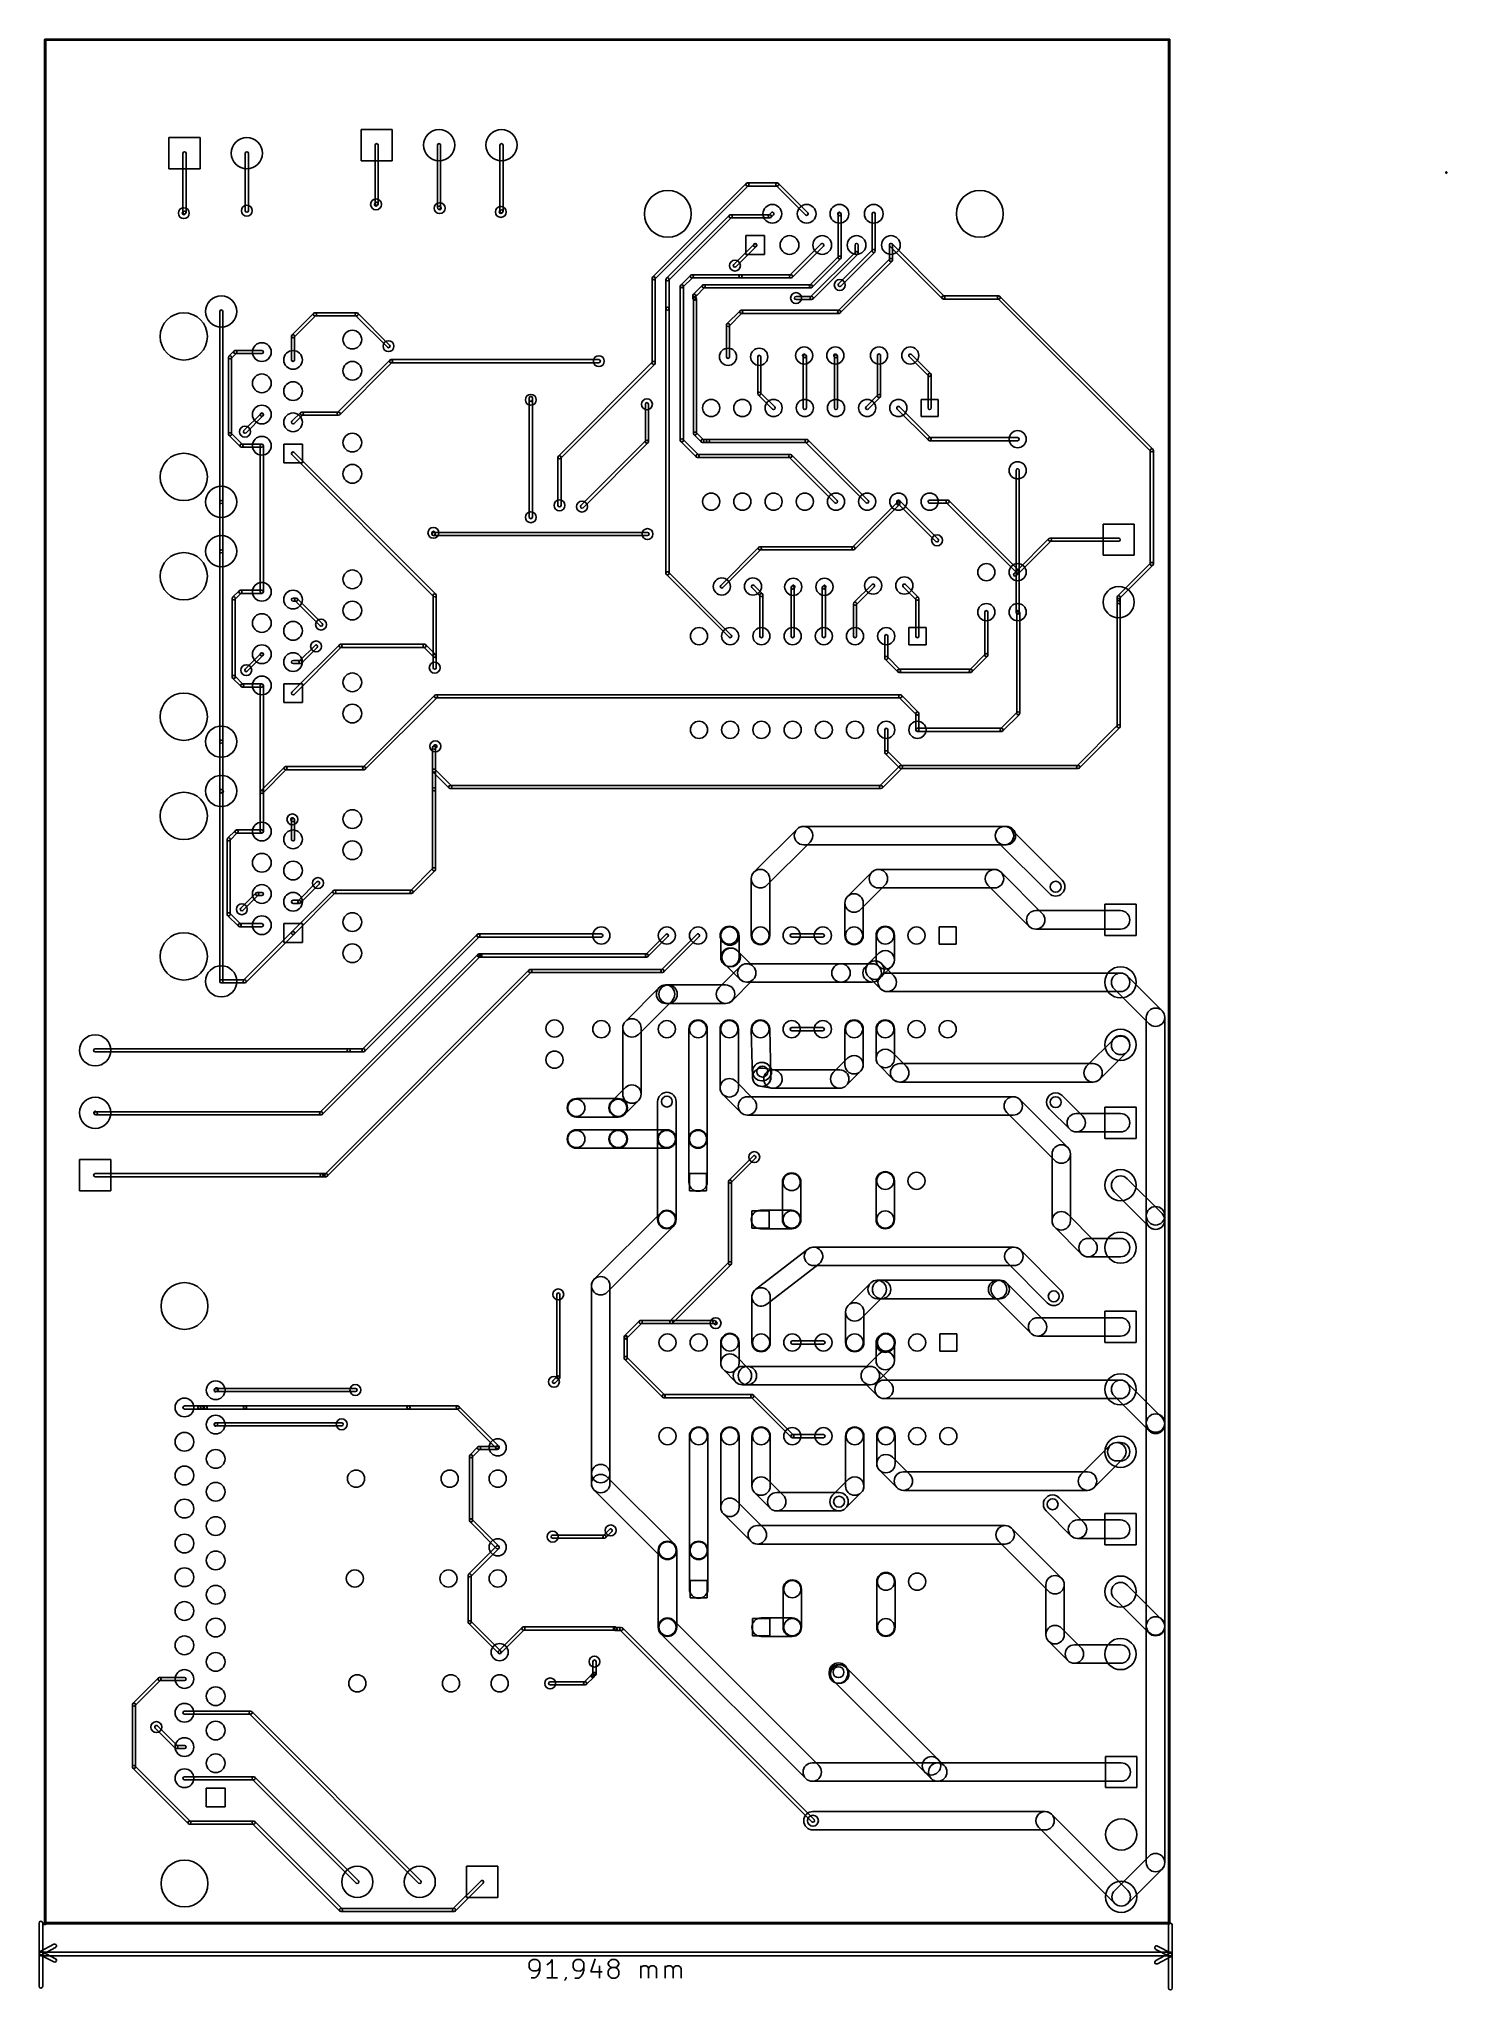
# Model space of a CAD drawing. Extents: x 26 to 140, y -193 to -34.
import ezdxf

# ---------------------------------------------------------------- set-up
doc = ezdxf.new("R2010")
doc.units = 0
doc.header["$MEASUREMENT"] = 0
doc.layers.add('BLACK', color=250, linetype='CONTINUOUS')

msp = doc.modelspace()

# ---------------------------------------------------------------- linework, layer by layer
at = {"layer": 'BLACK'}
for p, q in [((26.2136, -187.503), (26.2136, -34.1884)), ((26.2636, -34.1384), (117.754, -34.1384)), ((26.2636, -34.2384), (117.754, -34.2384)), ((26.3136, -187.503), (26.3136, -34.1884)), ((117.704, -187.452), (117.704, -34.1884)), ((117.804, -187.452), (117.804, -34.1884)), ((36.322, -42.164), (36.322, -44.704)), ((38.862, -42.164), (36.322, -42.164)), ((38.862, -44.704), (38.862, -42.164)), ((51.9684, -41.5036), (51.9684, -44.0436)), ((54.5084, -41.5036), (51.9684, -41.5036)), ((53.1114, -47.5488), (53.1114, -42.7736)), ((53.3654, -47.5488), (53.3654, -42.7736)), ((54.5084, -44.0436), (54.5084, -41.5036)), ((58.1914, -47.8536), (58.1914, -42.7736)), ((58.4454, -47.8536), (58.4454, -42.7736)), ((63.2714, -48.1584), (63.2714, -42.7736)), ((63.5254, -48.1584), (63.5254, -42.7736)), ((37.465, -48.26), (37.465, -43.434)), ((37.719, -48.26), (37.719, -43.434)), ((42.545, -48.1076), (42.545, -43.434)), ((42.799, -48.1076), (42.799, -43.434)), ((51.9684, -44.0436), (54.5084, -44.0436)), ((36.322, -44.704), (38.862, -44.704)), ((75.7038, -53.5042), (83.3238, -45.8842)), ((83.4136, -45.847), (85.852, -45.847)), ((88.3294, -48.2718), (85.9418, -45.8842)), ((140.26, -45.0113), (140.26, -45.0063)), ((140.307, -44.9588), (140.312, -44.9588)), ((140.307, -45.0588), (140.312, -45.0588)), ((140.36, -45.0113), (140.36, -45.0063)), ((53.1486, -47.459), (53.0978, -47.5098)), ((75.8834, -53.6838), (83.5034, -46.0638)), ((83.4136, -46.101), (85.852, -46.101)), ((88.1498, -48.4514), (85.7622, -46.0638)), ((37.5022, -48.1702), (37.4514, -48.221)), ((37.6818, -48.3498), (37.631, -48.4006)), ((53.3282, -47.6386), (53.2774, -47.6894)), ((58.2286, -47.9434), (58.2794, -47.9942)), ((58.4082, -47.7638), (58.459, -47.8146)), ((63.3086, -48.0686), (63.2578, -48.1194)), ((63.4882, -48.2482), (63.4374, -48.299)), ((76.8214, -53.6058), (81.9522, -48.475)), ((77.001, -53.7854), (82.1318, -48.6546)), ((82.042, -48.4378), (85.2424, -48.4378)), ((82.042, -48.6918), (85.2424, -48.6918)), ((85.1526, -48.475), (85.3558, -48.2718)), ((85.3322, -48.6546), (85.5354, -48.4514)), ((90.805, -51.9176), (90.805, -48.387)), ((90.8422, -48.4768), (90.8168, -48.4514)), ((91.0218, -48.2972), (90.9964, -48.2718)), ((91.059, -51.9176), (91.059, -48.387)), ((93.5736, -51.3842), (93.5736, -48.3616)), ((93.8276, -51.3842), (93.8276, -48.3616)), ((83.2866, -50.1396), (83.2866, -51.6636)), ((84.8106, -50.1396), (83.2866, -50.1396)), ((84.8106, -51.6636), (84.8106, -50.1396)), ((83.9588, -50.8372), (82.3078, -52.4882)), ((84.1384, -51.0168), (82.4874, -52.6678)), ((83.2866, -51.6636), (84.8106, -51.6636)), ((83.9216, -50.927), (83.9216, -50.9016)), ((84.1756, -50.927), (84.1756, -50.9016)), ((89.4198, -50.8118), (86.8798, -53.3518)), ((89.5994, -50.9914), (87.0594, -53.5314)), ((88.5054, -54.1646), (90.8422, -51.8278)), ((92.2138, -51.4722), (88.5562, -55.1298)), ((88.685, -54.3442), (91.0218, -52.0074)), ((92.3934, -51.6518), (88.7358, -55.3094)), ((95.0078, -52.031), (90.7914, -56.2474)), ((93.6108, -51.2944), (90.8422, -54.063)), ((95.1874, -52.2106), (90.971, -56.427)), ((93.7904, -51.474), (91.0218, -54.2426)), ((92.1766, -51.562), (92.1766, -50.9016)), ((92.4306, -51.562), (92.4306, -50.9016)), ((94.9706, -52.1208), (94.9706, -50.9016)), ((99.275, -55.2586), (95.0078, -50.9914)), ((99.4546, -55.079), (95.1874, -50.8118)), ((95.2246, -52.1208), (95.2246, -50.9016)), ((75.6666, -60.5028), (75.6666, -53.594)), ((75.9206, -60.5028), (75.9206, -53.594)), ((76.7842, -56.0832), (76.7842, -53.6956)), ((77.0382, -56.0832), (77.0382, -53.6956)), ((78.8026, -53.3518), (77.9898, -54.1646)), ((78.9822, -53.5314), (78.1694, -54.3442)), ((78.8924, -53.3146), (82.8548, -53.3146)), ((78.8924, -53.5686), (82.8548, -53.5686)), ((82.8548, -53.3146), (86.9696, -53.3146)), ((82.8548, -53.5686), (86.9696, -53.5686)), ((77.9526, -66.802), (77.9526, -54.2544)), ((78.2066, -66.802), (78.2066, -54.2544)), ((78.9686, -55.2196), (78.9686, -55.0164)), ((79.0058, -54.9266), (79.7678, -54.1646)), ((79.0566, -55.3602), (79.0058, -55.3094)), ((79.0194, -66.2432), (79.0194, -55.2704)), ((79.1854, -55.1062), (79.9474, -54.3442)), ((79.2362, -55.1806), (79.1854, -55.1298)), ((79.2226, -55.2196), (79.2226, -55.0164)), ((79.2734, -66.2432), (79.2734, -55.2704)), ((79.8576, -54.1274), (88.5952, -54.1274)), ((79.8576, -54.3814), (88.5952, -54.3814)), ((87.376, -55.0926), (88.646, -55.0926)), ((87.376, -55.3466), (88.646, -55.3466)), ((99.3648, -55.0418), (103.886, -55.0418)), ((99.3648, -55.2958), (103.886, -55.2958)), ((116.242, -67.7046), (103.796, -55.2586)), ((116.422, -67.525), (103.976, -55.079)), ((40.4622, -71.8058), (40.4622, -56.3118)), ((40.7162, -71.8058), (40.7162, -56.3118)), ((46.3414, -58.2286), (48.1194, -56.4506)), ((46.521, -58.4082), (48.299, -56.6302)), ((48.2092, -56.4134), (51.6128, -56.4134)), ((48.2092, -56.6674), (51.6128, -56.6674)), ((51.523, -56.6302), (54.1138, -59.221)), ((51.7026, -56.4506), (54.2934, -59.0414)), ((76.7842, -77.6224), (76.7842, -56.0832)), ((77.0382, -77.6224), (77.0382, -56.0832)), ((82.8158, -56.2474), (81.749, -57.3142)), ((82.9954, -56.427), (81.9286, -57.4938)), ((82.9056, -56.2102), (90.8812, -56.2102)), ((82.9056, -56.4642), (90.8812, -56.4642)), ((46.3042, -60.2488), (46.3042, -58.3184)), ((46.5582, -60.2488), (46.5582, -58.3184)), ((81.7118, -59.9948), (81.7118, -57.404)), ((81.9658, -59.9948), (81.9658, -57.404)), ((41.1734, -66.294), (41.1734, -60.0456)), ((41.2106, -59.9558), (41.6424, -59.524)), ((41.3902, -60.1354), (41.822, -59.7036)), ((41.4274, -66.294), (41.4274, -60.0456)), ((41.7322, -59.4868), (43.8912, -59.4868)), ((41.7322, -59.7408), (43.8912, -59.7408)), ((54.317, -60.2606), (50.0498, -64.5278)), ((54.4068, -60.2234), (71.3232, -60.2234)), ((84.2518, -62.992), (84.2518, -59.9948)), ((84.5058, -62.992), (84.5058, -59.9948)), ((87.9974, -60.0338), (87.9466, -59.983)), ((87.9602, -64.1604), (87.9602, -59.944)), ((88.177, -59.8542), (88.1262, -59.8034)), ((88.2142, -64.1604), (88.2142, -59.944)), ((90.5374, -60.0338), (90.4866, -59.983)), ((90.5002, -64.1604), (90.5002, -59.944)), ((90.717, -59.8542), (90.6662, -59.8034)), ((90.7542, -64.1604), (90.7542, -59.944)), ((94.0054, -63.1952), (94.0054, -59.8932)), ((94.2594, -63.1952), (94.2594, -59.8932)), ((98.1574, -61.5578), (96.5826, -59.983)), ((98.337, -61.3782), (96.7622, -59.8034)), ((54.4966, -60.4402), (50.2294, -64.7074)), ((54.4068, -60.4774), (71.3232, -60.4774)), ((68.033, -68.0838), (75.7038, -60.413)), ((68.2126, -68.2634), (75.8834, -60.5926)), ((98.1202, -64.1604), (98.1202, -61.468)), ((98.3742, -64.1604), (98.3742, -61.468)), ((65.659, -73.0504), (65.659, -63.3476)), ((65.659, -63.5), (65.659, -63.3476)), ((65.913, -73.0504), (65.913, -63.3476)), ((65.913, -63.5), (65.913, -63.3476)), ((84.289, -63.0818), (85.4574, -64.2502)), ((84.4686, -62.9022), (85.637, -64.0706)), ((94.0426, -63.1054), (93.0774, -64.0706)), ((94.2222, -63.285), (93.257, -64.2502)), ((98.9457, -63.4619), (97.5487, -63.4619)), ((97.5487, -63.4619), (97.5487, -64.8589)), ((98.9457, -64.8589), (98.9457, -63.4619)), ((43.8014, -64.6294), (42.4298, -66.001)), ((43.981, -64.809), (42.6094, -66.1806)), ((43.7642, -64.7192), (43.7642, -64.6938)), ((44.0182, -64.7192), (44.0182, -64.6938)), ((47.0526, -64.5278), (46.3414, -65.239)), ((47.2322, -64.7074), (46.521, -65.4186)), ((47.1424, -64.4906), (50.1396, -64.4906)), ((47.1424, -64.7446), (50.1396, -64.7446)), ((75.1078, -66.9036), (75.1078, -63.8556)), ((75.3618, -66.9036), (75.3618, -63.8556)), ((98.1574, -66.7902), (95.6174, -64.2502)), ((98.337, -66.6106), (95.797, -64.0706)), ((97.5487, -64.8589), (98.9457, -64.8589)), ((42.1504, -67.3236), (41.2106, -66.3838)), ((42.33, -67.144), (41.3902, -66.2042)), ((79.6662, -66.9426), (79.0566, -66.333)), ((79.8458, -66.763), (79.2362, -66.1534)), ((98.2472, -66.5734), (105.41, -66.5734)), ((42.2402, -67.1068), (43.8912, -67.1068)), ((42.2402, -67.3608), (43.8912, -67.3608)), ((43.7642, -79.121), (43.7642, -67.2338)), ((44.0182, -79.121), (44.0182, -67.2338)), ((47.1932, -67.1068), (45.6692, -67.1068)), ((45.6692, -67.1068), (45.6692, -68.6308)), ((46.3414, -67.9586), (57.873, -79.4902)), ((46.521, -67.779), (58.0526, -79.3106)), ((47.1932, -68.6308), (47.1932, -67.1068)), ((67.9958, -72.0852), (67.9958, -68.1736)), ((68.2498, -72.0852), (68.2498, -68.1736)), ((75.145, -66.8138), (69.8618, -72.097)), ((75.3246, -66.9934), (70.0414, -72.2766)), ((77.9898, -66.8918), (79.2598, -68.1618)), ((78.1694, -66.7122), (79.4394, -67.9822)), ((79.3496, -67.945), (86.9188, -67.945)), ((79.3496, -68.199), (86.9188, -68.199)), ((79.756, -66.7258), (80.2132, -66.7258)), ((79.756, -66.9798), (80.2132, -66.9798)), ((80.2132, -66.7258), (88.2396, -66.7258)), ((80.2132, -66.9798), (88.2396, -66.9798)), ((86.829, -68.1618), (90.5374, -71.8702)), ((87.0086, -67.9822), (90.717, -71.6906)), ((93.0774, -71.8702), (88.1498, -66.9426)), ((93.257, -71.6906), (88.3294, -66.763)), ((98.2472, -66.8274), (105.41, -66.8274)), ((116.205, -76.8604), (116.205, -67.6148)), ((116.459, -76.8604), (116.459, -67.6148)), ((45.6692, -68.6308), (47.1932, -68.6308)), ((105.283, -77.5208), (105.283, -69.2404)), ((105.537, -77.5208), (105.537, -69.2404)), ((40.4622, -75.819), (40.4622, -71.8058)), ((40.7162, -75.819), (40.7162, -71.8058)), ((95.6174, -71.843), (91.9598, -75.5006)), ((95.797, -72.0226), (92.1394, -75.6802)), ((95.5802, -71.9328), (95.5802, -71.7804)), ((95.6174, -71.8702), (98.767, -75.0198)), ((95.797, -71.6906), (98.9466, -74.8402)), ((95.8342, -71.9328), (95.8342, -71.7804)), ((98.2472, -71.6534), (99.7204, -71.6534)), ((98.2472, -71.9074), (99.7204, -71.9074)), ((105.32, -77.5598), (99.6306, -71.8702)), ((105.5, -77.3802), (99.8102, -71.6906)), ((57.7342, -74.422), (57.7342, -74.3204)), ((57.8612, -74.295), (75.2856, -74.295)), ((57.8612, -74.549), (75.2856, -74.549)), ((57.9882, -74.422), (57.9882, -74.3204)), ((114.91, -73.6092), (112.37, -73.6092)), ((112.37, -73.6092), (112.37, -76.1492)), ((114.91, -76.1492), (114.91, -73.6092)), ((40.4622, -91.313), (40.4622, -75.819)), ((40.7162, -91.313), (40.7162, -75.819)), ((84.3398, -75.5006), (81.241, -78.5994)), ((84.5194, -75.6802), (81.4206, -78.779)), ((84.4296, -75.4634), (92.0496, -75.4634)), ((84.4296, -75.7174), (92.0496, -75.7174)), ((107.962, -74.7894), (105.32, -77.431)), ((108.141, -74.969), (105.5, -77.6106)), ((108.052, -74.7522), (113.64, -74.7522)), ((108.052, -75.0062), (113.64, -75.0062)), ((112.37, -76.1492), (114.91, -76.1492)), ((81.9268, -82.8176), (76.8214, -77.7122)), ((82.1064, -82.638), (77.001, -77.5326)), ((105.117, -77.6342), (105.32, -77.431)), ((105.283, -77.5208), (105.283, -77.47)), ((105.283, -80.772), (105.283, -77.5208)), ((105.297, -77.8138), (105.5, -77.6106)), ((105.537, -77.5208), (105.537, -77.47)), ((105.537, -80.772), (105.537, -77.5208)), ((113.55, -79.463), (116.242, -76.7706)), ((113.729, -79.6426), (116.422, -76.9502)), ((41.5154, -79.5646), (42.0488, -79.0312)), ((41.695, -79.7442), (42.2284, -79.2108)), ((42.1386, -78.994), (43.8912, -78.994)), ((42.1386, -79.248), (43.8912, -79.248)), ((84.4668, -79.4648), (83.781, -78.779)), ((84.6464, -79.2852), (83.9606, -78.5994)), ((84.4296, -82.7278), (84.4296, -79.375)), ((84.6836, -82.7278), (84.6836, -79.375)), ((86.9696, -82.7278), (86.9696, -78.7654)), ((87.0068, -78.6756), (87.0576, -78.6248)), ((87.1864, -78.8552), (87.2372, -78.8044)), ((87.2236, -82.7278), (87.2236, -78.7654)), ((89.5096, -82.7278), (89.5096, -78.7654)), ((89.5468, -78.6756), (89.5976, -78.6248)), ((89.7264, -78.8552), (89.7772, -78.8044)), ((89.7636, -82.7278), (89.7636, -78.7654)), ((92.0868, -79.9964), (93.56, -78.5232)), ((92.2664, -80.176), (93.7396, -78.7028)), ((97.1668, -79.7696), (96.1, -78.7028)), ((97.3464, -79.59), (96.2796, -78.5232)), ((41.4782, -86.0552), (41.4782, -79.6544)), ((41.7322, -86.0552), (41.7322, -79.6544)), ((46.4312, -79.629), (46.6852, -79.629)), ((46.4312, -79.883), (46.6852, -79.883)), ((46.5954, -79.8458), (48.6274, -81.8778)), ((46.775, -79.6662), (48.807, -81.6982)), ((57.8358, -84.328), (57.8358, -79.4004)), ((58.0898, -84.328), (58.0898, -79.4004)), ((92.0496, -82.7278), (92.0496, -80.0862)), ((92.3036, -82.7278), (92.3036, -80.0862)), ((97.1296, -82.7278), (97.1296, -79.6798)), ((97.3836, -82.7278), (97.3836, -79.6798)), ((102.743, -84.2772), (102.743, -80.772)), ((102.997, -84.2772), (102.997, -80.772)), ((105.32, -80.8618), (105.371, -80.9126)), ((105.334, -89.0016), (105.334, -80.8228)), ((105.5, -80.6822), (105.551, -80.733)), ((105.588, -89.0016), (105.588, -80.8228)), ((113.513, -79.9592), (113.513, -79.5528)), ((113.513, -90.0684), (113.513, -79.9592)), ((113.767, -79.9592), (113.767, -79.5528)), ((113.767, -90.0684), (113.767, -79.9592)), ((97.9551, -82.0293), (96.5581, -82.0293)), ((96.5581, -82.0293), (96.5581, -83.4263)), ((97.9551, -83.4263), (97.9551, -82.0293)), ((43.8014, -84.1366), (42.5314, -85.4066)), ((50.2022, -83.4254), (46.3414, -87.2862)), ((50.3818, -83.605), (46.521, -87.4658)), ((46.951, -84.7462), (48.221, -83.4762)), ((47.1306, -84.9258), (48.4006, -83.6558)), ((50.292, -83.3882), (57.15, -83.3882)), ((50.292, -83.6422), (57.15, -83.6422)), ((57.873, -84.4178), (57.0602, -83.605)), ((58.0526, -84.2382), (57.2398, -83.4254)), ((94.5896, -84.5058), (94.5896, -82.7278)), ((94.8436, -84.5058), (94.8436, -82.7278)), ((96.5581, -83.4263), (97.9551, -83.4263)), ((43.981, -84.3162), (42.711, -85.5862)), ((43.7642, -84.2264), (43.7642, -84.201)), ((44.0182, -84.2264), (44.0182, -84.201)), ((46.4312, -84.709), (47.0408, -84.709)), ((46.4312, -84.963), (47.0408, -84.963)), ((57.8358, -85.2932), (57.8358, -84.328)), ((58.0898, -85.2932), (58.0898, -84.328)), ((95.6682, -85.637), (94.6268, -84.5956)), ((95.8478, -85.4574), (94.8064, -84.416)), ((95.758, -85.4202), (101.6, -85.4202)), ((95.758, -85.6742), (101.6, -85.6742)), ((102.78, -84.1874), (101.51, -85.4574)), ((102.96, -84.367), (101.69, -85.637)), ((42.2012, -86.8308), (41.5154, -86.145)), ((42.3808, -86.6512), (41.695, -85.9654)), ((42.291, -86.614), (43.8912, -86.614)), ((42.291, -86.868), (43.8912, -86.868)), ((43.7642, -95.4024), (43.7642, -86.741)), ((44.0182, -95.4024), (44.0182, -86.741)), ((47.1932, -86.614), (45.6692, -86.614)), ((45.6692, -86.614), (45.6692, -88.138)), ((47.1932, -88.138), (47.1932, -86.614)), ((45.6692, -88.138), (47.1932, -88.138)), ((57.9746, -87.5402), (52.1326, -93.3822)), ((58.1542, -87.7198), (52.3122, -93.5618)), ((58.0644, -87.503), (95.8596, -87.503)), ((58.0644, -87.757), (95.8596, -87.757)), ((97.1668, -89.1168), (95.7698, -87.7198)), ((97.3464, -88.9372), (95.9494, -87.5402)), ((94.5896, -92.1766), (94.5896, -90.3478)), ((94.8436, -92.1766), (94.8436, -90.3478)), ((97.1296, -90.3478), (97.1296, -89.027)), ((97.2566, -90.2208), (104.115, -90.2208)), ((97.2566, -90.4748), (104.115, -90.4748)), ((97.3836, -90.3478), (97.3836, -89.027)), ((105.371, -88.9118), (104.025, -90.258)), ((105.551, -89.0914), (104.204, -90.4376)), ((113.55, -89.9786), (110.248, -93.2806)), ((113.729, -90.1582), (110.427, -93.4602)), ((40.4622, -95.3262), (40.4622, -91.313)), ((40.7162, -95.3262), (40.7162, -91.313)), ((57.785, -93.6752), (57.785, -91.7956)), ((57.8222, -91.7058), (57.9238, -91.6042)), ((58.0018, -91.8854), (58.1034, -91.7838)), ((58.039, -93.6752), (58.039, -91.7956)), ((45.7318, -93.3822), (43.8014, -95.3126)), ((45.9114, -93.5618), (43.981, -95.4922)), ((45.8216, -93.345), (52.2224, -93.345)), ((45.8216, -93.599), (52.2224, -93.599)), ((59.3226, -94.9062), (58.0018, -93.5854)), ((95.8206, -93.2806), (94.195, -94.9062)), ((96.0002, -93.4602), (94.3746, -95.0858)), ((95.8206, -93.4602), (94.6268, -92.2664)), ((96.0002, -93.2806), (94.8064, -92.0868)), ((95.9104, -93.2434), (110.338, -93.2434)), ((95.9104, -93.4974), (110.338, -93.4974)), ((40.7298, -95.2872), (40.679, -95.2364)), ((57.785, -95.1992), (57.785, -93.6752)), ((57.785, -101.702), (57.785, -95.1992)), ((59.143, -95.0858), (57.8222, -93.765)), ((58.039, -95.1992), (58.039, -93.6752)), ((58.039, -101.702), (58.039, -95.1992)), ((59.2328, -94.869), (94.2848, -94.869)), ((59.2328, -95.123), (94.2848, -95.123)), ((40.4622, -110.82), (40.4622, -95.3262)), ((40.5502, -95.4668), (40.4994, -95.416)), ((40.7162, -110.82), (40.7162, -95.3262)), ((43.7642, -98.6282), (43.7642, -95.4024)), ((44.0182, -98.6282), (44.0182, -95.4024)), ((46.3414, -97.7782), (46.2906, -97.7274)), ((46.3042, -99.2632), (46.3042, -97.6884)), ((46.521, -97.5986), (46.4702, -97.5478)), ((46.5582, -99.2632), (46.5582, -97.6884)), ((87.9856, -98.2084), (104.343, -98.2084)), ((104.343, -98.2084), (104.496, -98.2084)), ((41.0718, -105.359), (41.0718, -99.2632)), ((41.109, -99.1734), (41.744, -98.5384)), ((41.2886, -99.353), (41.9236, -98.718)), ((41.3258, -105.359), (41.3258, -99.2632)), ((41.8338, -98.5012), (43.8912, -98.5012)), ((41.8338, -98.7552), (43.8912, -98.7552)), ((83.9501, -101.933), (87.4553, -98.4281)), ((85.0107, -102.994), (88.5159, -99.4887)), ((87.9856, -99.7084), (104.343, -99.7084)), ((103.813, -99.4887), (107.978, -103.654)), ((104.343, -99.7084), (104.496, -99.7084)), ((104.874, -98.4281), (109.039, -102.594)), ((46.8494, -104.253), (48.3734, -102.729)), ((47.029, -104.433), (48.553, -102.909)), ((55.9934, -103.441), (57.8222, -101.612)), ((56.173, -103.62), (58.0018, -101.791)), ((83.7304, -107.086), (83.7304, -102.464)), ((85.2304, -107.086), (85.2304, -102.464)), ((93.5513, -101.933), (91.5701, -103.914)), ((94.6119, -102.994), (92.6307, -104.975)), ((94.0816, -101.714), (103.53, -101.714)), ((106.353, -106.347), (103, -102.994)), ((107.414, -105.286), (104.061, -101.933)), ((43.4204, -103.618), (42.1758, -104.863)), ((43.6, -103.798), (42.3554, -105.043)), ((43.5102, -103.581), (43.8912, -103.581)), ((43.5102, -103.835), (43.8912, -103.835)), ((46.3414, -106.793), (49.6942, -103.441)), ((46.4312, -104.216), (46.9392, -104.216)), ((46.4312, -104.47), (46.9392, -104.47)), ((46.521, -106.973), (49.8738, -103.62)), ((49.784, -103.403), (56.0832, -103.403)), ((49.784, -103.657), (56.0832, -103.657)), ((91.3504, -107.086), (91.3504, -104.445)), ((92.8504, -107.086), (92.8504, -104.445)), ((94.0816, -103.214), (103.53, -103.214)), ((115.062, -104.546), (112.522, -104.546)), ((112.522, -104.546), (112.522, -107.086)), ((115.062, -107.086), (115.062, -104.546)), ((41.998, -106.338), (41.109, -105.449)), ((42.1776, -106.158), (41.2886, -105.269)), ((42.0878, -106.121), (43.8912, -106.121)), ((47.1932, -106.121), (45.6692, -106.121)), ((45.6692, -106.121), (45.6692, -107.645)), ((47.1932, -107.645), (47.1932, -106.121)), ((106.883, -105.066), (113.792, -105.066)), ((42.0878, -106.375), (43.8912, -106.375)), ((46.3414, -106.793), (42.4044, -110.73)), ((46.521, -106.973), (42.584, -110.91)), ((45.6692, -107.645), (47.1932, -107.645)), ((52.0818, -116.344), (61.429, -106.997)), ((52.2614, -116.523), (61.6086, -107.176)), ((61.5188, -106.959), (71.5264, -106.959)), ((61.5188, -107.213), (71.5264, -107.213)), ((76.7706, -106.997), (75.145, -108.622)), ((76.9502, -107.176), (75.3246, -108.802)), ((76.415, -109.892), (79.3106, -106.997)), ((76.5946, -110.072), (79.4902, -107.176)), ((81.2412, -108.864), (81.2412, -107.137)), ((81.4101, -107.617), (81.4609, -107.668)), ((82.4707, -106.556), (82.5215, -106.607)), ((82.7412, -108.864), (82.7412, -107.137)), ((87.0204, -106.959), (89.5604, -106.959)), ((87.0204, -107.213), (89.5604, -107.213)), ((93.8904, -109.068), (93.8904, -107.086)), ((95.3904, -109.068), (95.3904, -107.086)), ((100.419, -106.388), (99.0219, -106.388)), ((99.0219, -106.388), (99.0219, -107.785)), ((99.0219, -107.785), (100.419, -107.785)), ((100.419, -107.785), (100.419, -106.388)), ((106.883, -106.566), (113.792, -106.566)), ((112.522, -107.086), (115.062, -107.086)), ((61.4798, -108.622), (48.6274, -121.475)), ((61.6594, -108.802), (48.807, -121.654)), ((61.5696, -108.585), (61.6712, -108.585)), ((61.5696, -108.839), (61.6712, -108.839)), ((61.6712, -108.585), (75.2348, -108.585)), ((61.6712, -108.839), (75.2348, -108.839)), ((81.5625, -109.395), (82.8325, -110.665)), ((81.9912, -108.114), (82.0928, -108.114)), ((82.6231, -108.334), (83.8931, -109.604)), ((83.3628, -109.384), (91.0336, -109.384)), ((91.0336, -109.384), (93.5736, -109.384)), ((93.0433, -109.604), (93.2719, -109.375)), ((93.2719, -109.375), (94.1101, -108.537)), ((94.3325, -109.375), (95.3231, -110.366)), ((40.5892, -110.693), (42.4942, -110.693)), ((40.5892, -110.947), (42.4942, -110.947)), ((49.0338, -126.504), (65.6454, -109.892)), ((49.2134, -126.683), (65.825, -110.072)), ((65.7352, -109.855), (76.5048, -109.855)), ((65.7352, -110.109), (76.5048, -110.109)), ((76.7588, -111.112), (76.962, -111.112)), ((76.962, -111.112), (81.6356, -111.112)), ((82.8325, -109.604), (81.1053, -111.331)), ((81.9912, -109.614), (82.0928, -109.614)), ((83.8931, -110.665), (82.1659, -112.392)), ((83.3628, -110.884), (91.0336, -110.884)), ((91.0336, -110.884), (93.5736, -110.884)), ((93.2719, -110.436), (94.2625, -111.427)), ((94.1039, -110.665), (94.3325, -110.436)), ((94.3325, -110.436), (95.1707, -109.598)), ((94.7928, -110.146), (113.792, -110.146)), ((114.322, -110.366), (117.167, -113.211)), ((76.2285, -111.331), (73.4853, -114.074)), ((77.2891, -112.392), (74.5459, -115.135)), ((76.7588, -112.612), (76.962, -112.612)), ((76.962, -112.612), (81.6356, -112.612)), ((94.7928, -111.646), (113.792, -111.646)), ((113.262, -111.427), (116.106, -114.272)), ((115.887, -129.896), (115.887, -113.741)), ((117.387, -129.896), (117.387, -113.741)), ((73.2656, -119.99), (73.2656, -114.605)), ((74.7656, -119.99), (74.7656, -114.605)), ((78.6504, -123.647), (78.6504, -114.706)), ((80.1504, -123.647), (80.1504, -114.706)), ((81.1904, -119.482), (81.1904, -114.706)), ((82.6904, -119.482), (82.6904, -114.706)), ((83.7302, -114.726), (83.8327, -118.638)), ((85.2297, -114.687), (85.3322, -118.598)), ((87.0204, -114.579), (89.5604, -114.579)), ((87.0204, -114.833), (89.5604, -114.833)), ((91.3504, -117.602), (91.3504, -114.706)), ((92.8504, -117.602), (92.8504, -114.706)), ((93.8904, -117.094), (93.8904, -114.706)), ((95.3904, -117.094), (95.3904, -114.706)), ((113.262, -115.497), (111.026, -117.732)), ((30.3276, -116.307), (50.9524, -116.307)), ((30.3276, -116.561), (50.9524, -116.561)), ((50.9524, -116.307), (52.1716, -116.307)), ((50.9524, -116.561), (52.1716, -116.561)), ((84.582, -117.411), (84.6328, -117.411)), ((90.4017, -118.24), (91.5701, -117.072)), ((96.3391, -117.732), (95.1707, -116.564)), ((114.322, -116.558), (112.087, -118.793)), ((113.042, -116.027), (113.042, -115.976)), ((114.542, -116.027), (114.542, -115.976)), ((82.4707, -118.951), (83.9439, -120.424)), ((83.832, -118.618), (83.832, -118.161)), ((84.582, -118.911), (84.6328, -118.911)), ((84.7044, -117.879), (85.619, -118.03)), ((85.332, -118.618), (85.332, -118.161)), ((85.4964, -118.02), (90.932, -118.02)), ((91.4623, -119.301), (92.6307, -118.132)), ((95.2785, -118.793), (94.1101, -117.624)), ((95.8088, -117.512), (111.557, -117.512)), ((95.8088, -119.012), (111.557, -119.012)), ((69.4944, -120.357), (72.898, -120.357)), ((73.4853, -119.459), (72.3677, -120.577)), ((74.5459, -120.52), (73.4283, -121.638)), ((76.1104, -123.647), (76.1104, -120.599)), ((77.6104, -123.647), (77.6104, -120.599)), ((81.4101, -120.012), (82.8833, -121.485)), ((83.4136, -120.205), (105.054, -120.205)), ((84.4594, -119.358), (85.374, -119.51)), ((85.4964, -119.52), (90.932, -119.52)), ((105.585, -120.424), (109.496, -124.336)), ((110.716, -121.796), (109.039, -120.12)), ((30.2886, -121.654), (30.2378, -121.603)), ((30.3784, -121.437), (48.7172, -121.437)), ((30.3784, -121.691), (48.7172, -121.691)), ((30.4682, -121.475), (30.4174, -121.424)), ((69.4944, -121.857), (72.898, -121.857)), ((83.4136, -121.705), (105.054, -121.705)), ((104.524, -121.485), (108.436, -125.397)), ((109.655, -122.857), (107.978, -121.18)), ((110.185, -121.576), (113.792, -121.576)), ((115.062, -121.056), (112.522, -121.056)), ((112.522, -121.056), (112.522, -123.596)), ((115.062, -123.596), (115.062, -121.056)), ((69.4944, -122.897), (72.898, -122.897)), ((72.898, -122.897), (76.8604, -122.897)), ((76.1104, -130.2), (76.1104, -123.647)), ((77.6104, -130.2), (77.6104, -123.647)), ((78.6504, -127.152), (78.6504, -123.647)), ((80.1504, -127.152), (80.1504, -123.647)), ((110.185, -123.076), (113.792, -123.076)), ((112.522, -123.596), (115.062, -123.596)), ((31.5976, -125.324), (29.0576, -125.324)), ((29.0576, -125.324), (29.0576, -127.864)), ((31.5976, -127.864), (31.5976, -125.324)), ((69.4944, -124.397), (72.898, -124.397)), ((72.898, -124.397), (76.8604, -124.397)), ((81.9014, -127.012), (83.8826, -125.031)), ((82.081, -127.191), (84.0622, -125.21)), ((108.216, -130.302), (108.216, -124.866)), ((109.716, -130.302), (109.716, -124.866)), ((30.3276, -126.467), (48.768, -126.467)), ((30.3276, -126.721), (48.768, -126.721)), ((48.768, -126.467), (49.1236, -126.467)), ((48.768, -126.721), (49.1236, -126.721)), ((80.0989, -126.454), (78.7019, -126.454)), ((78.7019, -126.454), (78.7019, -127.851)), ((80.0989, -127.851), (80.0989, -126.454)), ((114.322, -126.876), (117.167, -129.721)), ((29.0576, -127.864), (31.5976, -127.864)), ((78.7019, -127.851), (80.0989, -127.851)), ((81.8642, -133.756), (81.8642, -127.102)), ((82.1182, -133.756), (82.1182, -127.102)), ((86.2704, -130.2), (86.2704, -127.152)), ((87.7704, -130.2), (87.7704, -127.152)), ((93.8904, -130.2), (93.8904, -127.051)), ((95.3904, -130.2), (95.3904, -127.051)), ((113.262, -127.937), (116.106, -130.782)), ((76.3301, -129.67), (70.9453, -135.055)), ((83.7819, -129.502), (83.7819, -130.899)), ((85.1789, -129.502), (83.7819, -129.502)), ((84.4804, -129.45), (87.0204, -129.45)), ((85.1789, -130.899), (85.1789, -129.502)), ((109.496, -129.772), (111.681, -131.956)), ((115.887, -130.251), (115.887, -129.896)), ((115.887, -146.761), (115.887, -129.896)), ((117.387, -130.251), (117.387, -129.896)), ((117.387, -146.761), (117.387, -129.896)), ((77.3907, -130.731), (72.0059, -136.116)), ((83.7819, -130.899), (85.1789, -130.899)), ((84.4804, -130.95), (87.0204, -130.95)), ((108.436, -130.832), (110.62, -133.017)), ((111.15, -131.736), (113.792, -131.736)), ((84.0716, -135.905), (88.3407, -132.605)), ((88.7984, -132.448), (105.105, -132.448)), ((108.887, -135.918), (105.636, -132.667)), ((111.15, -133.236), (113.792, -133.236)), ((77.1262, -138.442), (81.9014, -133.667)), ((77.3058, -138.621), (82.081, -133.846)), ((84.9889, -137.092), (89.258, -133.792)), ((88.7984, -133.948), (105.105, -133.948)), ((107.826, -136.979), (104.575, -133.728)), ((67.8942, -143.053), (67.8942, -136.296)), ((68.1482, -143.053), (68.1482, -136.296)), ((70.7256, -150.876), (70.7256, -135.585)), ((72.2256, -150.876), (72.2256, -135.585)), ((83.7812, -140.208), (83.7812, -136.5)), ((85.2812, -140.208), (85.2812, -136.5)), ((93.4497, -135.36), (91.6209, -137.188)), ((94.5103, -136.42), (92.6815, -138.249)), ((93.98, -135.14), (94.3356, -135.14)), ((94.3356, -135.14), (103.784, -135.14)), ((103.457, -136.42), (106.505, -139.468)), ((103.784, -135.14), (103.988, -135.14)), ((104.518, -135.36), (107.566, -138.408)), ((91.4012, -140.208), (91.4012, -137.719)), ((92.9012, -140.208), (92.9012, -137.719)), ((93.98, -136.64), (94.3356, -136.64)), ((94.3356, -136.64), (103.784, -136.64)), ((103.784, -136.64), (103.988, -136.64)), ((115.062, -137.668), (112.522, -137.668)), ((112.522, -137.668), (112.522, -140.208)), ((115.062, -140.208), (115.062, -137.668)), ((73.4178, -139.661), (74.637, -138.442)), ((73.5974, -139.841), (74.8166, -138.621)), ((74.7268, -138.405), (77.216, -138.405)), ((74.7268, -138.659), (77.216, -138.659)), ((77.216, -138.405), (80.7212, -138.405)), ((77.216, -138.659), (80.7212, -138.659)), ((80.6314, -138.621), (80.733, -138.723)), ((80.811, -138.442), (80.9126, -138.543)), ((94.1101, -139.728), (94.1609, -139.678)), ((100.47, -139.51), (99.0727, -139.51)), ((99.0727, -139.51), (99.0727, -140.907)), ((100.47, -140.907), (100.47, -139.51)), ((107.036, -138.188), (113.792, -138.188)), ((107.036, -139.688), (113.792, -139.688)), ((73.3806, -139.802), (73.3806, -139.751)), ((73.3806, -141.478), (73.3806, -139.802)), ((73.6346, -139.802), (73.6346, -139.751)), ((73.6346, -141.478), (73.6346, -139.802)), ((81.2412, -141.884), (81.2412, -140.208)), ((82.7412, -141.884), (82.7412, -140.208)), ((87.0712, -140.081), (89.6112, -140.081)), ((87.0712, -140.335), (89.6112, -140.335)), ((92.8909, -142.37), (94.1101, -141.151)), ((93.8904, -141.681), (93.8904, -140.259)), ((95.1707, -140.789), (95.2215, -140.738)), ((95.3904, -141.681), (95.3904, -140.259)), ((99.0727, -140.907), (100.47, -140.907)), ((112.522, -140.208), (115.062, -140.208)), ((76.5166, -144.667), (73.4178, -141.568)), ((76.6962, -144.487), (73.5974, -141.388)), ((81.4609, -142.415), (82.4769, -143.431)), ((82.5215, -141.354), (83.5375, -142.37)), ((83.0072, -142.15), (83.4136, -142.15)), ((83.4136, -142.15), (93.4212, -142.15)), ((93.9515, -143.431), (95.1707, -142.212)), ((93.9515, -142.37), (95.0691, -143.488)), ((40.0422, -144.004), (40.1184, -143.928)), ((40.0676, -143.979), (40.0422, -144.004)), ((40.1574, -143.942), (51.5112, -143.942)), ((40.1574, -144.196), (51.5112, -144.196)), ((40.2218, -144.184), (40.298, -144.108)), ((40.2472, -144.159), (40.2218, -144.184)), ((67.9314, -142.963), (67.5758, -143.319)), ((68.111, -143.143), (67.7554, -143.498)), ((76.6064, -144.45), (83.82, -144.45)), ((83.0072, -143.65), (83.4136, -143.65)), ((83.4136, -143.65), (93.4212, -143.65)), ((92.8909, -143.431), (94.0085, -144.548)), ((94.5388, -143.268), (113.792, -143.268)), ((114.322, -143.488), (117.167, -146.332)), ((37.592, -145.364), (38.8112, -145.364)), ((37.592, -145.618), (38.8112, -145.618)), ((38.8112, -145.364), (39.0144, -145.364)), ((38.8112, -145.618), (39.0144, -145.618)), ((39.0144, -145.364), (39.3192, -145.364)), ((39.0144, -145.618), (39.3192, -145.618)), ((39.3192, -145.364), (42.5196, -145.364)), ((39.3192, -145.618), (42.5196, -145.618)), ((42.5196, -145.364), (55.8292, -145.364)), ((42.5196, -145.618), (55.8292, -145.618)), ((55.8292, -145.364), (59.8424, -145.364)), ((55.8292, -145.618), (59.8424, -145.618)), ((59.7526, -145.581), (63.0038, -148.832)), ((59.9322, -145.401), (63.1834, -148.653)), ((76.6064, -144.704), (83.82, -144.704)), ((86.9814, -147.918), (83.7302, -144.667)), ((87.161, -147.738), (83.9098, -144.487)), ((94.5388, -144.768), (113.792, -144.768)), ((113.262, -144.548), (116.106, -147.393)), ((40.0422, -146.798), (40.0676, -146.773)), ((40.1574, -146.736), (50.3936, -146.736)), ((40.1574, -146.99), (50.3936, -146.99)), ((40.2218, -146.978), (40.2472, -146.953)), ((115.887, -163.271), (115.887, -146.761)), ((115.887, -146.863), (115.887, -146.761)), ((117.387, -163.271), (117.387, -146.761)), ((117.387, -146.863), (117.387, -146.761)), ((60.8194, -149.364), (61.4798, -148.703)), ((60.999, -149.543), (61.6594, -148.883)), ((61.5696, -148.666), (63.0428, -148.666)), ((61.5696, -148.92), (63.0428, -148.92)), ((62.953, -148.703), (63.0038, -148.653)), ((63.1326, -148.883), (63.1834, -148.832)), ((78.7012, -157.124), (78.7012, -147.828)), ((80.2012, -157.124), (80.2012, -147.828)), ((81.2412, -153.619), (81.2412, -147.828)), ((82.7412, -153.619), (82.7412, -147.828)), ((83.7812, -151.892), (83.7812, -147.828)), ((85.2812, -151.892), (85.2812, -147.828)), ((87.0712, -147.701), (89.6112, -147.701)), ((87.0712, -147.955), (89.6112, -147.955)), ((91.4012, -151.892), (91.4012, -147.828)), ((92.9012, -151.892), (92.9012, -147.828)), ((93.9412, -150.063), (93.9412, -147.828)), ((95.4412, -150.063), (95.4412, -147.828)), ((112.957, -148.568), (110.569, -150.955)), ((113.487, -148.348), (113.792, -148.348)), ((60.7822, -154.686), (60.7822, -149.454)), ((61.0362, -154.686), (61.0362, -149.454)), ((95.5833, -152.016), (94.1609, -150.594)), ((96.6439, -150.955), (95.2215, -149.533)), ((96.1136, -150.736), (111.1, -150.736)), ((114.018, -149.628), (111.63, -152.016)), ((113.487, -149.848), (113.792, -149.848)), ((70.7256, -151.689), (70.7256, -150.876)), ((70.9453, -152.219), (76.3809, -157.655)), ((72.0059, -151.158), (77.4415, -156.594)), ((72.2256, -151.689), (72.2256, -150.876)), ((85.0615, -151.362), (86.3315, -152.632)), ((90.3509, -152.632), (91.6209, -151.362)), ((96.1136, -152.236), (111.1, -152.236)), ((82.5215, -153.089), (84.7567, -155.324)), ((84.0009, -152.422), (85.2709, -153.692)), ((85.8012, -152.412), (90.8812, -152.412)), ((85.8012, -153.912), (90.8812, -153.912)), ((91.4115, -153.692), (92.6815, -152.422)), ((109.756, -155.928), (107.724, -153.896)), ((110.817, -154.867), (108.785, -152.835)), ((63.0038, -156.96), (60.8194, -154.776)), ((63.1834, -156.781), (60.999, -154.596)), ((71.6906, -155.917), (72.1986, -155.409)), ((81.4609, -154.15), (83.6961, -156.385)), ((84.2264, -155.104), (104.394, -155.104)), ((104.924, -155.324), (108.988, -159.388)), ((110.287, -154.647), (113.792, -154.647)), ((115.062, -154.127), (112.522, -154.127)), ((112.522, -154.127), (112.522, -156.667)), ((115.062, -156.667), (115.062, -154.127)), ((60.7178, -159.067), (63.0038, -156.781)), ((60.8974, -159.246), (63.1834, -156.96)), ((67.564, -155.88), (71.7804, -155.88)), ((67.564, -156.134), (71.7804, -156.134)), ((71.8702, -156.097), (72.3782, -155.589)), ((76.1612, -163.373), (76.1612, -157.124)), ((77.6612, -163.373), (77.6612, -157.124)), ((78.7012, -160.274), (78.7012, -157.124)), ((80.2012, -160.274), (80.2012, -157.124)), ((84.2264, -156.604), (104.394, -156.604)), ((103.864, -156.385), (107.928, -160.449)), ((110.287, -156.147), (113.792, -156.147)), ((112.522, -156.667), (115.062, -156.667)), ((60.6806, -162.966), (60.6806, -159.156)), ((60.9346, -162.966), (60.9346, -159.156)), ((80.1497, -159.576), (78.7527, -159.576)), ((78.7527, -159.576), (78.7527, -160.973)), ((80.1497, -160.973), (80.1497, -159.576)), ((86.3212, -163.373), (86.3212, -160.274)), ((87.8212, -163.373), (87.8212, -160.274)), ((93.9412, -163.373), (93.9412, -159.664)), ((95.4412, -163.373), (95.4412, -159.664)), ((107.708, -163.982), (107.708, -159.918)), ((109.208, -163.982), (109.208, -159.918)), ((114.322, -159.947), (117.167, -162.792)), ((78.7527, -160.973), (80.1497, -160.973)), ((113.262, -161.008), (116.106, -163.852)), ((63.1562, -165.495), (60.7178, -163.056)), ((63.3358, -165.315), (60.8974, -162.877)), ((63.1562, -165.315), (65.0866, -163.385)), ((65.1764, -163.347), (72.644, -163.347)), ((72.517, -163.525), (72.517, -163.474)), ((72.644, -163.398), (72.6948, -163.398)), ((72.6948, -163.398), (73.152, -163.398)), ((72.771, -163.525), (72.771, -163.474)), ((73.2418, -163.435), (88.8374, -179.031)), ((77.4415, -162.842), (89.2271, -174.628)), ((83.8327, -162.674), (83.8327, -164.071)), ((85.2297, -162.674), (83.8327, -162.674)), ((84.5312, -162.623), (87.0712, -162.623)), ((85.2297, -164.071), (85.2297, -162.674)), ((108.988, -163.452), (110.563, -165.027)), ((115.887, -163.322), (115.887, -163.271)), ((115.887, -182.524), (115.887, -163.271)), ((117.387, -163.322), (117.387, -163.271)), ((117.387, -182.524), (117.387, -163.271)), ((63.3358, -165.495), (65.2662, -163.564)), ((65.1764, -163.601), (72.644, -163.601)), ((72.644, -163.652), (72.6948, -163.652)), ((72.6948, -163.652), (73.152, -163.652)), ((73.0622, -163.615), (88.6578, -179.211)), ((76.3809, -163.903), (88.1665, -175.689)), ((83.8327, -164.071), (85.2297, -164.071)), ((84.5312, -164.123), (87.0712, -164.123)), ((107.928, -164.513), (109.502, -166.088)), ((110.033, -164.807), (113.792, -164.807)), ((70.8406, -167.183), (70.8406, -166.167)), ((71.0946, -167.183), (71.0946, -166.167)), ((90.8304, -166.433), (90.932, -166.433)), ((98.9299, -174.12), (91.4623, -166.652)), ((110.033, -166.307), (113.792, -166.307)), ((35.4702, -167.499), (33.3874, -169.582)), ((35.6498, -167.679), (33.567, -169.762)), ((35.56, -167.462), (37.592, -167.462)), ((35.56, -167.716), (37.592, -167.716)), ((67.3608, -167.818), (70.2056, -167.818)), ((67.3608, -168.072), (70.2056, -168.072)), ((70.1158, -167.855), (70.7254, -167.245)), ((70.2954, -168.035), (70.905, -167.425)), ((70.7254, -167.245), (70.7762, -167.195)), ((70.7762, -167.195), (70.8778, -167.093)), ((70.905, -167.425), (70.9558, -167.374)), ((70.9558, -167.374), (71.0574, -167.273)), ((90.0804, -167.183), (90.0804, -167.03)), ((97.8693, -175.181), (90.4017, -167.713)), ((90.8304, -167.933), (90.932, -167.933)), ((91.5804, -167.183), (91.5804, -167.03)), ((33.3502, -174.752), (33.3502, -169.672)), ((33.6042, -174.752), (33.6042, -169.672)), ((37.0214, -173.037), (35.3958, -171.411)), ((37.592, -170.205), (42.9768, -170.205)), ((37.592, -170.459), (42.9768, -170.459)), ((42.887, -170.422), (56.6538, -184.189)), ((43.0666, -170.243), (56.8334, -184.009)), ((36.8418, -173.216), (35.2162, -171.591)), ((36.9316, -172.999), (37.592, -172.999)), ((36.9316, -173.253), (37.592, -173.253)), ((88.6968, -174.408), (98.9076, -174.408)), ((98.9076, -174.408), (113.843, -174.408)), ((98.9299, -174.12), (99.4379, -174.628)), ((115.113, -173.888), (112.573, -173.888)), ((112.573, -173.888), (112.573, -176.428)), ((115.113, -176.428), (115.113, -173.888)), ((33.3874, -174.842), (37.9086, -179.363)), ((33.567, -174.662), (38.0882, -179.183)), ((37.592, -175.539), (43.2308, -175.539)), ((37.592, -175.793), (43.2308, -175.793)), ((43.141, -175.756), (51.5738, -184.189)), ((43.3206, -175.577), (51.7534, -184.009)), ((88.6968, -175.908), (98.9076, -175.908)), ((97.8693, -175.181), (98.3773, -175.689)), ((98.9076, -175.908), (113.843, -175.908)), ((40.894, -176.479), (39.37, -176.479)), ((39.37, -176.479), (39.37, -178.003)), ((40.894, -178.003), (40.894, -176.479)), ((112.573, -176.428), (115.113, -176.428)), ((37.9984, -179.146), (43.2308, -179.146)), ((39.37, -178.003), (40.894, -178.003)), ((43.141, -179.363), (50.253, -186.475)), ((43.3206, -179.183), (50.4326, -186.295)), ((88.7476, -178.371), (107.645, -178.371)), ((114.373, -184.788), (108.176, -178.59)), ((37.9984, -179.4), (43.2308, -179.4)), ((88.7476, -179.871), (107.645, -179.871)), ((113.312, -185.849), (107.115, -179.651)), ((116.106, -181.994), (113.312, -184.788)), ((59.4478, -186.295), (61.7338, -184.009)), ((63.0936, -182.829), (60.5536, -182.829)), ((60.5536, -182.829), (60.5536, -185.369)), ((63.0936, -185.369), (63.0936, -182.829)), ((117.167, -183.055), (114.373, -185.849)), ((59.6274, -186.475), (61.9134, -184.189)), ((60.5536, -185.369), (63.0936, -185.369)), ((50.3428, -186.258), (59.5376, -186.258)), ((50.3428, -186.512), (59.5376, -186.512)), ((25.7537, -187.452), (25.7537, -192.59)), ((26.0537, -187.452), (26.0537, -192.59)), ((26.162, -187.453), (26.2636, -187.453)), ((26.162, -187.553), (26.2636, -187.553)), ((26.2128, -187.402), (117.754, -187.402)), ((26.2128, -187.502), (117.754, -187.502)), ((117.702, -187.604), (117.702, -192.743)), ((118.002, -187.604), (118.002, -192.743)), ((25.8342, -190.024), (26.9607, -190.611)), ((25.8349, -189.757), (26.9624, -189.173)), ((25.9039, -189.817), (117.852, -189.817)), ((25.9039, -190.117), (117.852, -190.117)), ((25.9727, -189.758), (27.0992, -190.345)), ((25.973, -190.024), (27.1005, -189.439)), ((65.8057, -190.485), (65.7342, -190.556)), ((65.9487, -190.413), (65.8057, -190.485)), ((66.2344, -190.414), (65.9487, -190.413)), ((66.3772, -190.486), (66.2344, -190.414)), ((66.4485, -190.557), (66.3772, -190.486)), ((67.5201, -190.416), (67.3769, -190.63)), ((67.5175, -191.916), (67.5201, -190.416)), ((69.3772, -190.491), (69.3056, -190.562)), ((69.5201, -190.42), (69.3772, -190.491)), ((69.8059, -190.42), (69.5201, -190.42)), ((69.9486, -190.492), (69.8059, -190.42)), ((70.0199, -190.563), (69.9486, -190.492)), ((71.0203, -190.351), (70.6613, -191.422)), ((72.1627, -190.567), (72.2343, -190.496)), ((72.2343, -190.496), (72.3773, -190.425)), ((72.3773, -190.425), (72.663, -190.425)), ((72.663, -190.425), (72.8057, -190.497)), ((72.8057, -190.497), (72.877, -190.568)), ((117.782, -189.909), (116.656, -190.495)), ((117.782, -190.176), (116.657, -189.587)), ((117.921, -190.175), (116.794, -190.761)), ((117.921, -189.91), (116.796, -189.322)), ((65.6625, -190.699), (65.6619, -191.056)), ((65.6619, -191.056), (65.7331, -191.199)), ((65.7342, -190.556), (65.6625, -190.699)), ((65.7331, -191.199), (65.8044, -191.27)), ((65.8032, -191.913), (66.089, -191.914)), ((65.8044, -191.27), (65.9471, -191.342)), ((65.9471, -191.342), (66.2328, -191.342)), ((66.089, -191.914), (66.2319, -191.842)), ((66.2319, -191.842), (66.3035, -191.771)), ((66.2328, -191.342), (66.3758, -191.271)), ((66.3035, -191.771), (66.4467, -191.557)), ((66.3758, -191.271), (66.4473, -191.2)), ((66.4467, -191.557), (66.5186, -191.272)), ((66.4473, -191.2), (66.519, -191.057)), ((66.5196, -190.7), (66.4485, -190.557)), ((66.5186, -191.272), (66.5196, -190.7)), ((67.9461, -191.917), (67.089, -191.915)), ((67.2338, -190.773), (67.0908, -190.844)), ((67.3769, -190.63), (67.2338, -190.773)), ((68.5887, -192.061), (68.5171, -192.132)), ((68.6604, -191.918), (68.5887, -192.061)), ((68.6605, -191.847), (68.6604, -191.918)), ((69.2339, -190.705), (69.2333, -191.062)), ((69.2333, -191.062), (69.3045, -191.205)), ((69.3056, -190.562), (69.2339, -190.705)), ((69.3045, -191.205), (69.3758, -191.277)), ((69.3747, -191.919), (69.6604, -191.92)), ((69.3758, -191.277), (69.5185, -191.348)), ((69.5185, -191.348), (69.8042, -191.349)), ((69.6604, -191.92), (69.8034, -191.849)), ((69.8034, -191.849), (69.8749, -191.777)), ((69.8042, -191.349), (69.9472, -191.278)), ((69.8749, -191.777), (70.0181, -191.563)), ((69.9472, -191.278), (70.0188, -191.206)), ((70.0181, -191.563), (70.0901, -191.278)), ((70.0188, -191.206), (70.0904, -191.063)), ((70.0911, -190.706), (70.0199, -190.563)), ((70.0901, -191.278), (70.0911, -190.706)), ((70.6613, -191.422), (71.5898, -191.423)), ((71.3764, -190.923), (71.3747, -191.923)), ((72.0899, -191.353), (72.0894, -191.638)), ((72.0894, -191.638), (72.1606, -191.781)), ((72.1616, -191.21), (72.0899, -191.353)), ((72.0909, -190.781), (72.0911, -190.71)), ((72.1621, -190.924), (72.0909, -190.781)), ((72.0911, -190.71), (72.1627, -190.567)), ((72.1606, -191.781), (72.2319, -191.853)), ((72.2332, -191.139), (72.1616, -191.21)), ((72.2334, -190.996), (72.1621, -190.924)), ((72.2319, -191.853), (72.3747, -191.925)), ((72.3762, -191.067), (72.2332, -191.139)), ((72.3762, -191.067), (72.2334, -190.996)), ((72.3747, -191.925), (72.6604, -191.925)), ((72.6619, -191.068), (72.3762, -191.067)), ((72.6604, -191.925), (72.8034, -191.854)), ((72.8049, -190.997), (72.6619, -191.068)), ((72.8046, -191.14), (72.6619, -191.068)), ((72.8034, -191.854), (72.8749, -191.783)), ((72.8759, -191.211), (72.8046, -191.14)), ((72.8764, -190.925), (72.8049, -190.997)), ((72.8749, -191.783), (72.9466, -191.64)), ((72.9471, -191.354), (72.8759, -191.211)), ((72.9481, -190.783), (72.8764, -190.925)), ((72.877, -190.568), (72.9482, -190.711)), ((72.9466, -191.64), (72.9471, -191.354)), ((72.9482, -190.711), (72.9481, -190.783)), ((74.7318, -191.929), (74.7335, -190.929)), ((74.7333, -191.072), (74.8048, -191)), ((74.8048, -191), (74.9478, -190.929)), ((74.9478, -190.929), (75.1621, -190.929)), ((75.1621, -190.929), (75.3048, -191.001)), ((75.3048, -191.001), (75.376, -191.144)), ((75.376, -191.144), (75.3747, -191.93)), ((75.376, -191.144), (75.4477, -191.001)), ((75.4477, -191.001), (75.5907, -190.93)), ((75.5907, -190.93), (75.805, -190.931)), ((75.805, -190.931), (75.9477, -191.002)), ((75.9477, -191.002), (76.0189, -191.145)), ((76.0189, -191.145), (76.0175, -191.931)), ((76.7318, -191.932), (76.7335, -190.932)), ((76.7333, -191.075), (76.8048, -191.004)), ((76.8048, -191.004), (76.9478, -190.933)), ((76.9478, -190.933), (77.1621, -190.933)), ((77.1621, -190.933), (77.3048, -191.005)), ((77.3048, -191.005), (77.376, -191.148)), ((77.376, -191.148), (77.3747, -191.933)), ((77.376, -191.148), (77.4477, -191.005)), ((77.4477, -191.005), (77.5907, -190.934)), ((77.5907, -190.934), (77.805, -190.934)), ((77.805, -190.934), (77.9477, -191.006)), ((77.9477, -191.006), (78.0189, -191.149)), ((78.0189, -191.149), (78.0175, -191.934))]:
    msp.add_line(p, q, dxfattribs=at)
for centre, radius in [((42.672, -43.434), 1.27), ((58.3184, -42.7736), 1.27), ((63.3984, -42.7736), 1.27), ((140.31, -45.0088), 0.0517), ((53.1876, -47.5996), 0.4445), ((58.3692, -47.9044), 0.4445), ((76.9366, -48.3616), 1.905), ((85.4456, -48.3616), 0.762), ((88.2396, -48.3616), 0.762), ((90.9066, -48.3616), 0.762), ((93.7006, -48.3616), 0.762), ((102.337, -48.3616), 1.905), ((37.5412, -48.3108), 0.4445), ((42.672, -48.1076), 0.4445), ((63.3476, -48.2092), 0.4445), ((86.8426, -50.9016), 0.762), ((89.5096, -50.9016), 0.762), ((92.3036, -50.9016), 0.762), ((95.0976, -50.9016), 0.762), ((82.3976, -52.578), 0.4445), ((90.932, -54.1528), 0.4445), ((40.5892, -56.3118), 1.27), ((87.376, -55.2196), 0.4445), ((37.5412, -58.3438), 1.9253), ((51.2572, -58.5978), 0.762), ((54.2036, -59.1312), 0.4445), ((43.8912, -59.6138), 0.762), ((46.4312, -60.2488), 0.762), ((71.3232, -60.3504), 0.4445), ((81.8388, -59.9948), 0.6985), ((84.3788, -59.9948), 0.6985), ((88.0364, -59.8932), 0.6985), ((90.5764, -59.8932), 0.6985), ((94.1324, -59.8932), 0.6985), ((96.6724, -59.8932), 0.6985), ((43.8912, -62.1538), 0.762), ((51.2572, -61.1378), 0.762), ((46.4312, -62.7888), 0.762), ((65.786, -63.5), 0.4445), ((75.2348, -63.8556), 0.4445), ((80.4672, -64.1604), 0.6985), ((83.0072, -64.1604), 0.6985), ((85.5472, -64.1604), 0.6985), ((88.0872, -64.1604), 0.6985), ((90.6272, -64.1604), 0.6985), ((93.1672, -64.1604), 0.6985), ((95.7072, -64.1604), 0.6985), ((43.8912, -64.6938), 0.762), ((46.4312, -65.3288), 0.762), ((42.5196, -66.0908), 0.4445), ((43.8912, -67.2338), 0.762), ((51.2572, -66.9798), 0.762), ((105.41, -66.7004), 0.6985), ((37.5412, -69.7738), 1.9253), ((51.2572, -69.5198), 0.762), ((105.41, -69.2404), 0.6985), ((40.5892, -71.8058), 1.27), ((80.4672, -71.7804), 0.6985), ((83.0072, -71.7804), 0.6985), ((85.5472, -71.7804), 0.6985), ((88.0872, -71.7804), 0.6985), ((90.6272, -71.7804), 0.6985), ((93.1672, -71.7804), 0.6985), ((95.7072, -71.7804), 0.6985), ((98.2472, -71.7804), 0.6985), ((65.786, -73.0504), 0.4445), ((68.1228, -72.0852), 0.4445), ((69.9516, -72.1868), 0.4445), ((40.5892, -75.819), 1.27), ((57.8612, -74.3204), 0.4445), ((75.2856, -74.422), 0.4445), ((98.8568, -74.93), 0.4445), ((37.5412, -77.851), 1.9253), ((51.2572, -78.105), 0.762), ((102.87, -77.5208), 0.6985), ((105.41, -77.5208), 0.6985), ((43.8912, -79.121), 0.762), ((46.4312, -79.756), 0.762), ((81.3308, -78.6892), 0.6985), ((83.8708, -78.6892), 0.6985), ((87.1474, -78.7146), 0.6985), ((89.6874, -78.7146), 0.6985), ((93.6498, -78.613), 0.6985), ((96.1898, -78.613), 0.6985), ((113.64, -79.9592), 1.27), ((43.8912, -81.661), 0.762), ((51.2572, -80.645), 0.762), ((102.87, -80.772), 0.6985), ((105.41, -80.772), 0.6985), ((46.4312, -82.296), 0.762), ((48.7172, -81.788), 0.4445), ((79.4766, -82.7278), 0.6985), ((82.0166, -82.7278), 0.6985), ((84.5566, -82.7278), 0.6985), ((87.0966, -82.7278), 0.6985), ((89.6366, -82.7278), 0.6985), ((92.1766, -82.7278), 0.6985), ((94.7166, -82.7278), 0.6985), ((43.8912, -84.201), 0.762), ((46.4312, -84.836), 0.762), ((48.3108, -83.566), 0.4445), ((42.6212, -85.4964), 0.4445), ((51.2572, -86.487), 0.762), ((57.9628, -85.2932), 0.4445), ((43.8912, -86.741), 0.762), ((37.5412, -89.281), 1.9253), ((51.2572, -89.027), 0.762), ((40.5892, -91.313), 1.27), ((79.4766, -90.3478), 0.6985), ((82.0166, -90.3478), 0.6985), ((84.5566, -90.3478), 0.6985), ((87.0966, -90.3478), 0.6985), ((89.6366, -90.3478), 0.6985), ((92.1766, -90.3478), 0.6985), ((94.7166, -90.3478), 0.6985), ((97.2566, -90.3478), 0.6985), ((58.0136, -91.694), 0.4445), ((40.5892, -95.3262), 1.27), ((37.5412, -97.3582), 1.9253), ((43.8912, -98.6282), 0.762), ((46.3804, -97.6376), 0.4445), ((51.2572, -97.6122), 0.762), ((46.4312, -99.2632), 0.762), ((51.2572, -100.152), 0.762), ((43.8912, -101.168), 0.762), ((46.4312, -101.803), 0.762), ((43.8912, -103.708), 0.762), ((48.4632, -102.819), 0.4445), ((108.509, -103.124), 0.4445), ((42.2656, -104.953), 0.4445), ((46.4312, -104.343), 0.762), ((43.8912, -106.248), 0.762), ((51.2572, -105.994), 0.762), ((37.5412, -108.788), 1.9253), ((51.2572, -108.534), 0.762), ((71.5264, -107.086), 0.6985), ((76.8604, -107.086), 0.6985), ((79.4004, -107.086), 0.6985), ((81.9404, -107.086), 0.6985), ((84.4804, -107.086), 0.6985), ((87.0204, -107.086), 0.6985), ((89.5604, -107.086), 0.6985), ((92.1004, -107.086), 0.6985), ((94.6404, -107.086), 0.6985), ((97.1804, -107.086), 0.6985), ((40.5892, -110.82), 1.27), ((113.792, -110.896), 1.27), ((67.7164, -114.656), 0.6985), ((71.5264, -114.706), 0.6985), ((76.8604, -114.706), 0.6985), ((79.4004, -114.706), 0.6985), ((81.9404, -114.706), 0.6985), ((84.4804, -114.706), 0.6985), ((87.0204, -114.706), 0.6985), ((89.5604, -114.706), 0.6985), ((92.1004, -114.706), 0.6985), ((94.6404, -114.706), 0.6985), ((97.1804, -114.706), 0.6985), ((99.7204, -114.706), 0.6985), ((30.3276, -116.434), 1.27), ((113.792, -115.976), 1.27), ((67.7164, -117.196), 0.6985), ((84.6328, -118.161), 0.4445), ((30.3276, -121.514), 1.27), ((69.4944, -121.107), 0.6985), ((72.898, -121.107), 0.6985), ((76.8604, -120.599), 0.4445), ((108.509, -120.65), 0.4445), ((69.4944, -123.647), 0.6985), ((72.898, -123.647), 0.6985), ((76.8604, -123.647), 0.6985), ((79.4004, -123.647), 0.6985), ((83.9724, -125.12), 0.4445), ((87.0204, -127.152), 0.6985), ((94.6404, -127.051), 0.6985), ((97.1804, -127.051), 0.6985), ((113.792, -127.406), 1.27), ((76.8604, -130.2), 0.6985), ((87.0204, -130.2), 0.6985), ((94.6404, -130.2), 0.6985), ((113.792, -132.486), 1.27), ((37.592, -137.236), 1.905), ((68.0212, -136.296), 0.4445), ((108.356, -136.449), 0.4445), ((76.9112, -140.208), 0.6985), ((79.4512, -140.208), 0.6985), ((80.8228, -138.633), 0.4445), ((81.9912, -140.208), 0.6985), ((84.5312, -140.208), 0.6985), ((87.0712, -140.208), 0.6985), ((89.6112, -140.208), 0.6985), ((92.1512, -140.208), 0.6985), ((94.6912, -140.208), 0.6985), ((97.2312, -140.208), 0.6985), ((113.792, -144.018), 1.27), ((40.132, -144.094), 0.762), ((51.5112, -144.069), 0.4445), ((67.6656, -143.408), 0.4445), ((37.592, -145.491), 0.762), ((37.592, -148.285), 0.762), ((40.132, -146.888), 0.762), ((50.3936, -146.863), 0.4445), ((76.9112, -147.828), 0.6985), ((79.4512, -147.828), 0.6985), ((81.9912, -147.828), 0.6985), ((84.5312, -147.828), 0.6985), ((87.0712, -147.828), 0.6985), ((89.6112, -147.828), 0.6985), ((92.1512, -147.828), 0.6985), ((94.6912, -147.828), 0.6985), ((97.2312, -147.828), 0.6985), ((99.7712, -147.828), 0.6985), ((40.132, -149.682), 0.762), ((63.0936, -148.742), 0.6985), ((113.792, -149.098), 1.27), ((37.592, -151.028), 0.762), ((51.562, -151.282), 0.6985), ((59.182, -151.282), 0.6985), ((63.0936, -151.282), 0.6985), ((40.132, -152.349), 0.762), ((37.592, -153.721), 0.762), ((90.8812, -153.162), 0.4445), ((108.255, -153.365), 0.4445), ((40.132, -155.143), 0.762), ((67.564, -156.007), 0.4445), ((72.2884, -155.499), 0.4445), ((37.592, -156.566), 0.762), ((63.0936, -156.87), 0.6985), ((76.9112, -157.124), 0.6985), ((79.4512, -157.124), 0.6985), ((37.592, -159.309), 0.762), ((40.132, -157.937), 0.762), ((51.4604, -159.41), 0.6985), ((59.0804, -159.41), 0.6985), ((63.0936, -159.41), 0.6985), ((40.132, -160.731), 0.762), ((87.0712, -160.274), 0.6985), ((94.6912, -159.664), 0.6985), ((97.2312, -159.664), 0.6985), ((113.792, -160.477), 1.27), ((37.592, -162.052), 0.762), ((40.132, -163.398), 0.762), ((76.9112, -163.373), 0.6985), ((87.0712, -163.373), 0.6985), ((94.6912, -163.373), 0.6985), ((37.592, -164.846), 0.762), ((63.246, -165.405), 0.6985), ((113.792, -165.557), 1.27), ((40.132, -166.192), 0.762), ((70.9676, -166.167), 0.4445), ((90.8304, -167.03), 0.4445), ((37.592, -167.589), 0.762), ((40.132, -168.986), 0.762), ((51.6636, -167.945), 0.6985), ((59.2836, -167.945), 0.6985), ((63.246, -167.945), 0.6985), ((67.3608, -167.945), 0.4445), ((37.592, -170.332), 0.762), ((35.306, -171.501), 0.4445), ((40.132, -171.78), 0.762), ((37.592, -173.126), 0.762), ((40.132, -174.447), 0.762), ((37.592, -175.666), 0.762), ((88.7476, -179.121), 0.4445), ((113.843, -180.238), 1.27), ((37.592, -184.226), 1.905), ((51.6636, -184.099), 1.27), ((56.7436, -184.099), 1.27), ((113.843, -185.318), 1.27)]:
    msp.add_circle(centre, radius, dxfattribs=at)
for centre, radius, start, end in [((26.2636, -34.1884), 0.05, 360, 540), ((26.2636, -34.1884), 0.05, 90, 270), ((117.754, -34.1884), 0.05, 360, 540), ((117.754, -34.1884), 0.05, 270, 450), ((53.2384, -42.7736), 0.127, 360, 540), ((58.3184, -42.7736), 0.127, 360, 540), ((63.3984, -42.7736), 0.127, 360, 540), ((37.592, -43.434), 0.127, 360, 540), ((42.672, -43.434), 0.127, 360, 540), ((83.4136, -45.974), 0.127, 90, 270), ((83.4136, -45.974), 0.127, 315, 495), ((85.852, -45.974), 0.127, 405, 585), ((85.852, -45.974), 0.127, 270, 450), ((140.307, -45.0088), 0.05, 90, 270), ((140.31, -45.0063), 0.05, 360, 540), ((140.31, -45.0113), 0.05, 180, 360), ((140.312, -45.0088), 0.05, 270, 450), ((53.1876, -47.5996), 0.127, 135, 315), ((53.2384, -47.5488), 0.127, 180, 360), ((53.2384, -47.5488), 0.127, -45, 135), ((37.5412, -48.3108), 0.127, 135, 315), ((37.592, -48.26), 0.127, 180, 360), ((37.592, -48.26), 0.127, -45, 135), ((42.672, -48.1076), 0.127, 180, 360), ((58.3184, -47.8536), 0.127, 45, 225), ((58.3184, -47.8536), 0.127, 180, 360), ((58.3692, -47.9044), 0.127, 225, 405), ((63.3476, -48.2092), 0.127, 135, 315), ((63.3984, -48.1584), 0.127, 180, 360), ((63.3984, -48.1584), 0.127, -45, 135), ((82.042, -48.5648), 0.127, 90, 270), ((82.042, -48.5648), 0.127, 315, 495), ((85.2424, -48.5648), 0.127, 135, 315), ((85.2424, -48.5648), 0.127, 270, 450), ((85.4456, -48.3616), 0.127, 315, 495), ((88.2396, -48.3616), 0.127, 225, 405), ((90.9066, -48.3616), 0.127, 405, 585), ((90.932, -48.387), 0.127, 360, 540), ((90.932, -48.387), 0.127, 225, 405), ((93.7006, -48.3616), 0.127, 360, 540), ((84.0486, -50.9016), 0.127, 360, 540), ((84.0486, -50.927), 0.127, -45, 135), ((89.5096, -50.9016), 0.127, -45, 135), ((92.3036, -50.9016), 0.127, 360, 540), ((95.0976, -50.9016), 0.127, 360, 540), ((95.0976, -50.9016), 0.127, 405, 585), ((84.0486, -50.927), 0.127, 180, 360), ((90.932, -51.9176), 0.127, 180, 360), ((90.932, -51.9176), 0.127, 315, 495), ((92.3036, -51.562), 0.127, 180, 360), ((92.3036, -51.562), 0.127, -45, 135), ((93.7006, -51.3842), 0.127, 180, 360), ((93.7006, -51.3842), 0.127, -45, 135), ((95.0976, -52.1208), 0.127, 180, 360), ((95.0976, -52.1208), 0.127, -45, 135), ((75.7936, -53.594), 0.127, 360, 540), ((75.7936, -53.594), 0.127, 135, 315), ((76.9112, -53.6956), 0.127, 360, 540), ((76.9112, -53.6956), 0.127, 135, 315), ((78.8924, -53.4416), 0.127, 90, 270), ((78.8924, -53.4416), 0.127, -45, 135), ((82.3976, -52.578), 0.127, 135, 315), ((82.8548, -53.4416), 0.127, 90, 270), ((82.8548, -53.4416), 0.127, 270, 450), ((86.9696, -53.4416), 0.127, 135, 315), ((86.9696, -53.4416), 0.127, 270, 450), ((78.0796, -54.2544), 0.127, 360, 540), ((78.0796, -54.2544), 0.127, 135, 315), ((79.0956, -55.0164), 0.127, 360, 540), ((79.0956, -55.0164), 0.127, 135, 315), ((79.0956, -55.2196), 0.127, 405, 585), ((79.0956, -55.2196), 0.127, 180, 360), ((79.1464, -55.2704), 0.127, 360, 540), ((79.1464, -55.2704), 0.127, 225, 405), ((79.8576, -54.2544), 0.127, 90, 270), ((79.8576, -54.2544), 0.127, 315, 495), ((87.376, -55.2196), 0.127, 90, 270), ((88.5952, -54.2544), 0.127, 135, 315), ((88.646, -55.2196), 0.127, 135, 315), ((88.5952, -54.2544), 0.127, 270, 450), ((88.646, -55.2196), 0.127, 270, 450), ((90.932, -54.1528), 0.127, 135, 315), ((99.3648, -55.1688), 0.127, 90, 270), ((99.3648, -55.1688), 0.127, 225, 405), ((103.886, -55.1688), 0.127, 405, 585), ((103.886, -55.1688), 0.127, 270, 450), ((40.5892, -56.3118), 0.127, 360, 540), ((48.2092, -56.5404), 0.127, 90, 270), ((48.2092, -56.5404), 0.127, 315, 495), ((51.6128, -56.5404), 0.127, 45, 225), ((51.6128, -56.5404), 0.127, 270, 450), ((76.9112, -56.0832), 0.127, 360, 540), ((76.9112, -56.0832), 0.127, 180, 360), ((82.9056, -56.3372), 0.127, 90, 270), ((82.9056, -56.3372), 0.127, -45, 135), ((90.8812, -56.3372), 0.127, 135, 315), ((90.8812, -56.3372), 0.127, 270, 450), ((46.4312, -58.3184), 0.127, 360, 540), ((46.4312, -58.3184), 0.127, 135, 315), ((81.8388, -57.404), 0.127, 360, 540), ((81.8388, -57.404), 0.127, 135, 315), ((41.3004, -60.0456), 0.127, 360, 540), ((41.3004, -60.0456), 0.127, 135, 315), ((41.7322, -59.6138), 0.127, 90, 270), ((41.7322, -59.6138), 0.127, 315, 495), ((43.8912, -59.6138), 0.127, 270, 450), ((46.4312, -60.2488), 0.127, 180, 360), ((54.2036, -59.1312), 0.127, 225, 405), ((54.4068, -60.3504), 0.127, 90, 270), ((54.4068, -60.3504), 0.127, -45, 135), ((71.3232, -60.3504), 0.127, 270, 450), ((81.8388, -59.9948), 0.127, 180, 360), ((84.3788, -59.9948), 0.127, 360, 540), ((88.0364, -59.8932), 0.127, 405, 585), ((88.0872, -59.944), 0.127, 360, 540), ((88.0872, -59.944), 0.127, 225, 405), ((90.5764, -59.8932), 0.127, 405, 585), ((90.6272, -59.944), 0.127, 360, 540), ((90.6272, -59.944), 0.127, 225, 405), ((94.1324, -59.8932), 0.127, 360, 540), ((96.6724, -59.8932), 0.127, 405, 585), ((75.7936, -60.5028), 0.127, 180, 360), ((75.7936, -60.5028), 0.127, 315, 495), ((98.2472, -61.468), 0.127, 360, 540), ((98.2472, -61.468), 0.127, 225, 405), ((65.786, -63.3476), 0.127, 360, 540), ((65.786, -63.3476), 0.127, 360, 540), ((65.786, -63.5), 0.127, 180, 360), ((84.3788, -62.992), 0.127, 45, 225), ((84.3788, -62.992), 0.127, 180, 360), ((94.1324, -63.1952), 0.127, 180, 360), ((94.1324, -63.1952), 0.127, -45, 135), ((43.8912, -64.6938), 0.127, 360, 540), ((43.8912, -64.7192), 0.127, 180, 360), ((43.8912, -64.7192), 0.127, -45, 135), ((47.1424, -64.6176), 0.127, 90, 270), ((47.1424, -64.6176), 0.127, -45, 135), ((50.1396, -64.6176), 0.127, 135, 315), ((50.1396, -64.6176), 0.127, 270, 450), ((75.2348, -63.8556), 0.127, 360, 540), ((85.5472, -64.1604), 0.127, 225, 405), ((88.0872, -64.1604), 0.127, 180, 360), ((90.6272, -64.1604), 0.127, 180, 360), ((93.1672, -64.1604), 0.127, 135, 315), ((95.7072, -64.1604), 0.127, 405, 585), ((98.2472, -64.1604), 0.127, 180, 360), ((41.3004, -66.294), 0.127, 405, 585), ((41.3004, -66.294), 0.127, 180, 360), ((42.5196, -66.0908), 0.127, 135, 315), ((46.4312, -65.3288), 0.127, 135, 315), ((78.0796, -66.802), 0.127, 45, 225), ((79.1464, -66.2432), 0.127, 405, 585), ((79.1464, -66.2432), 0.127, 180, 360), ((98.2472, -66.7004), 0.127, 90, 270), ((98.2472, -66.7004), 0.127, 225, 405), ((105.41, -66.7004), 0.127, 270, 450), ((42.2402, -67.2338), 0.127, 90, 270), ((42.2402, -67.2338), 0.127, 225, 405), ((43.8912, -67.2338), 0.127, 360, 540), ((43.8912, -67.2338), 0.127, 270, 450), ((46.4312, -67.8688), 0.127, 45, 225), ((68.1228, -68.1736), 0.127, 360, 540), ((68.1228, -68.1736), 0.127, 135, 315), ((75.2348, -66.9036), 0.127, 180, 360), ((75.2348, -66.9036), 0.127, -45, 135), ((78.0796, -66.802), 0.127, 180, 360), ((79.3496, -68.072), 0.127, 90, 270), ((79.3496, -68.072), 0.127, 225, 405), ((79.756, -66.8528), 0.127, 90, 270), ((79.756, -66.8528), 0.127, 225, 405), ((80.2132, -66.8528), 0.127, 90, 270), ((80.2132, -66.8528), 0.127, 270, 450), ((86.9188, -68.072), 0.127, 45, 225), ((86.9188, -68.072), 0.127, 270, 450), ((88.2396, -66.8528), 0.127, 405, 585), ((88.2396, -66.8528), 0.127, 270, 450), ((116.332, -67.6148), 0.127, 360, 540), ((116.332, -67.6148), 0.127, 225, 405), ((105.41, -69.2404), 0.127, 360, 540), ((40.5892, -71.8058), 0.127, 360, 540), ((40.5892, -71.8058), 0.127, 180, 360), ((68.1228, -72.0852), 0.127, 180, 360), ((69.9516, -72.1868), 0.127, 135, 315), ((90.6272, -71.7804), 0.127, 225, 405), ((93.1672, -71.7804), 0.127, 225, 405), ((95.7072, -71.7804), 0.127, 45, 225), ((95.7072, -71.7804), 0.127, 360, 540), ((95.7072, -71.9328), 0.127, 180, 360), ((95.7072, -71.9328), 0.127, -45, 135), ((98.2472, -71.7804), 0.127, 90, 270), ((99.7204, -71.7804), 0.127, 405, 585), ((99.7204, -71.7804), 0.127, 270, 450), ((57.8612, -74.3204), 0.127, 360, 540), ((57.8612, -74.422), 0.127, 90, 270), ((57.8612, -74.422), 0.127, 180, 360), ((65.786, -73.0504), 0.127, 180, 360), ((75.2856, -74.422), 0.127, 270, 450), ((40.5892, -75.819), 0.127, 360, 540), ((40.5892, -75.819), 0.127, 180, 360), ((84.4296, -75.5904), 0.127, 90, 270), ((84.4296, -75.5904), 0.127, -45, 135), ((92.0496, -75.5904), 0.127, 135, 315), ((92.0496, -75.5904), 0.127, 270, 450), ((98.8568, -74.93), 0.127, 225, 405), ((108.052, -74.8792), 0.127, 90, 270), ((108.052, -74.8792), 0.127, -45, 135), ((113.64, -74.8792), 0.127, 270, 450), ((76.9112, -77.6224), 0.127, 405, 585), ((76.9112, -77.6224), 0.127, 180, 360), ((105.207, -77.724), 0.127, 135, 315), ((105.41, -77.47), 0.127, 360, 540), ((105.41, -77.5208), 0.127, 360, 540), ((105.41, -77.5208), 0.127, 135, 315), ((105.41, -77.5208), 0.127, 180, 360), ((105.41, -77.5208), 0.127, 180, 360), ((105.41, -77.47), 0.127, 225, 405), ((105.41, -77.5208), 0.127, 315, 495), ((116.332, -76.8604), 0.127, 180, 360), ((116.332, -76.8604), 0.127, 315, 495), ((42.1386, -79.121), 0.127, 90, 270), ((42.1386, -79.121), 0.127, 315, 495), ((43.8912, -79.121), 0.127, 180, 360), ((43.8912, -79.121), 0.127, 270, 450), ((57.9628, -79.4004), 0.127, 360, 540), ((57.9628, -79.4004), 0.127, 225, 405), ((81.3308, -78.6892), 0.127, 135, 315), ((83.8708, -78.6892), 0.127, 405, 585), ((84.5566, -79.375), 0.127, 360, 540), ((84.5566, -79.375), 0.127, 225, 405), ((87.0966, -78.7654), 0.127, 360, 540), ((87.0966, -78.7654), 0.127, 135, 315), ((87.1474, -78.7146), 0.127, 315, 495), ((89.6366, -78.7654), 0.127, 360, 540), ((89.6366, -78.7654), 0.127, 135, 315), ((89.6874, -78.7146), 0.127, 315, 495), ((93.6498, -78.613), 0.127, 315, 495), ((96.1898, -78.613), 0.127, 405, 585), ((41.6052, -79.6544), 0.127, 360, 540), ((41.6052, -79.6544), 0.127, 135, 315), ((46.4312, -79.756), 0.127, 90, 270), ((46.6852, -79.756), 0.127, 45, 225), ((46.6852, -79.756), 0.127, 270, 450), ((92.1766, -80.0862), 0.127, 360, 540), ((92.1766, -80.0862), 0.127, 135, 315), ((97.2566, -79.6798), 0.127, 360, 540), ((97.2566, -79.6798), 0.127, 225, 405), ((102.87, -80.772), 0.127, 360, 540), ((105.41, -80.772), 0.127, 45, 225), ((105.41, -80.772), 0.127, 180, 360), ((105.461, -80.8228), 0.127, 360, 540), ((105.461, -80.8228), 0.127, 225, 405), ((113.64, -79.5528), 0.127, 360, 540), ((113.64, -79.5528), 0.127, 135, 315), ((113.64, -79.9592), 0.127, 360, 540), ((113.64, -79.9592), 0.127, 180, 360), ((48.7172, -81.788), 0.127, 225, 405), ((43.8912, -84.201), 0.127, 360, 540), ((43.8912, -84.2264), 0.127, -45, 135), ((48.3108, -83.566), 0.127, 315, 495), ((50.292, -83.5152), 0.127, 90, 270), ((50.292, -83.5152), 0.127, -45, 135), ((57.15, -83.5152), 0.127, 405, 585), ((57.15, -83.5152), 0.127, 270, 450), ((82.0166, -82.7278), 0.127, 225, 405), ((84.5566, -82.7278), 0.127, 180, 360), ((87.0966, -82.7278), 0.127, 180, 360), ((89.6366, -82.7278), 0.127, 180, 360), ((92.1766, -82.7278), 0.127, 180, 360), ((94.7166, -82.7278), 0.127, 360, 540), ((97.2566, -82.7278), 0.127, 180, 360), ((42.6212, -85.4964), 0.127, 135, 315), ((43.8912, -84.2264), 0.127, 180, 360), ((46.4312, -84.836), 0.127, 90, 270), ((47.0408, -84.836), 0.127, 135, 315), ((47.0408, -84.836), 0.127, 270, 450), ((57.9628, -84.328), 0.127, 360, 540), ((57.9628, -84.328), 0.127, 180, 360), ((57.9628, -85.2932), 0.127, 180, 360), ((57.9628, -84.328), 0.127, 225, 405), ((94.7166, -84.5058), 0.127, 405, 585), ((94.7166, -84.5058), 0.127, 180, 360), ((95.758, -85.5472), 0.127, 90, 270), ((95.758, -85.5472), 0.127, 225, 405), ((101.6, -85.5472), 0.127, 135, 315), ((101.6, -85.5472), 0.127, 270, 450), ((102.87, -84.2772), 0.127, 180, 360), ((102.87, -84.2772), 0.127, -45, 135), ((41.6052, -86.0552), 0.127, 405, 585), ((41.6052, -86.0552), 0.127, 180, 360), ((42.291, -86.741), 0.127, 90, 270), ((42.291, -86.741), 0.127, 225, 405), ((43.8912, -86.741), 0.127, 360, 540), ((43.8912, -86.741), 0.127, 270, 450), ((46.4312, -87.376), 0.127, 135, 315), ((58.0644, -87.63), 0.127, 90, 270), ((58.0644, -87.63), 0.127, -45, 135), ((95.8596, -87.63), 0.127, 405, 585), ((95.8596, -87.63), 0.127, 270, 450), ((97.2566, -89.027), 0.127, 360, 540), ((105.461, -89.0016), 0.127, -45, 135), ((94.7166, -90.3478), 0.127, 360, 540), ((97.2566, -90.3478), 0.127, 90, 270), ((97.2566, -90.3478), 0.127, 180, 360), ((97.2566, -89.027), 0.127, 225, 405), ((104.115, -90.3478), 0.127, 135, 315), ((104.115, -90.3478), 0.127, 270, 450), ((105.461, -89.0016), 0.127, 180, 360), ((113.64, -90.0684), 0.127, 180, 360), ((113.64, -90.0684), 0.127, -45, 135), ((40.5892, -91.313), 0.127, 360, 540), ((40.5892, -91.313), 0.127, 180, 360), ((57.912, -91.7956), 0.127, 360, 540), ((57.912, -91.7956), 0.127, 135, 315), ((58.0136, -91.694), 0.127, 315, 495), ((94.7166, -92.1766), 0.127, 405, 585), ((45.8216, -93.472), 0.127, 90, 270), ((45.8216, -93.472), 0.127, -45, 135), ((52.2224, -93.472), 0.127, 135, 315), ((52.2224, -93.472), 0.127, 270, 450), ((57.912, -93.6752), 0.127, 405, 585), ((57.912, -93.6752), 0.127, 360, 540), ((94.7166, -92.1766), 0.127, 180, 360), ((95.9104, -93.3704), 0.127, 0, 180), ((95.9104, -93.3704), 0.127, 0, 180), ((95.9104, -93.3704), 0.127, 90, 270), ((95.9104, -93.3704), 0.127, 180, 360), ((95.9104, -93.3704), 0.127, 180, 360), ((95.9104, -93.3704), 0.127, -45, 135), ((95.9104, -93.3704), 0.127, 225, 405), ((110.338, -93.3704), 0.127, 135, 315), ((110.338, -93.3704), 0.127, 270, 450), ((40.5892, -95.3262), 0.127, 360, 540), ((40.5892, -95.3262), 0.127, 405, 585), ((57.912, -93.6752), 0.127, 180, 360), ((57.912, -95.1992), 0.127, 360, 540), ((57.912, -95.1992), 0.127, 180, 360), ((59.2328, -94.996), 0.127, 90, 270), ((59.2328, -94.996), 0.127, 225, 405), ((94.2848, -94.996), 0.127, 135, 315), ((94.2848, -94.996), 0.127, 270, 450), ((40.5892, -95.3262), 0.127, 180, 360), ((40.64, -95.377), 0.127, 225, 405), ((43.8912, -95.4024), 0.127, 360, 540), ((43.8912, -95.4024), 0.127, 135, 315), ((43.8912, -95.4024), 0.127, 180, 360), ((46.3804, -97.6376), 0.127, 405, 585), ((46.4312, -97.6884), 0.127, 360, 540), ((46.4312, -97.6884), 0.127, 225, 405), ((87.9856, -98.9584), 0.75, 90, 270), ((87.9856, -98.9584), 0.75, 315, 495), ((104.343, -98.9584), 0.75, 45, 225), ((104.343, -98.9584), 0.75, 90, 270), ((104.343, -98.9584), 0.75, 270, 450), ((104.496, -98.9584), 0.75, 270, 450), ((41.1988, -99.2632), 0.127, 360, 540), ((41.1988, -99.2632), 0.127, 135, 315), ((41.8338, -98.6282), 0.127, 90, 270), ((41.8338, -98.6282), 0.127, 315, 495), ((43.8912, -98.6282), 0.127, 180, 360), ((43.8912, -98.6282), 0.127, 270, 450), ((46.4312, -99.2632), 0.127, 180, 360), ((57.912, -101.702), 0.127, 315, 495), ((48.4632, -102.819), 0.127, 315, 495), ((57.912, -101.702), 0.127, 180, 360), ((84.4804, -102.464), 0.75, 360, 540), ((84.4804, -102.464), 0.75, 135, 315), ((94.0816, -102.464), 0.75, 90, 270), ((94.0816, -102.464), 0.75, -45, 135), ((103.53, -102.464), 0.75, 405, 585), ((103.53, -102.464), 0.75, 270, 450), ((108.509, -103.124), 0.75, 225, 405), ((43.5102, -103.708), 0.127, 90, 270), ((43.5102, -103.708), 0.127, -45, 135), ((43.8912, -103.708), 0.127, 270, 450), ((46.4312, -104.343), 0.127, 90, 270), ((46.9392, -104.343), 0.127, 135, 315), ((46.9392, -104.343), 0.127, 270, 450), ((49.784, -103.53), 0.127, 90, 270), ((49.784, -103.53), 0.127, 315, 495), ((56.0832, -103.53), 0.127, 135, 315), ((56.0832, -103.53), 0.127, 270, 450), ((92.1004, -104.445), 0.75, 360, 540), ((92.1004, -104.445), 0.75, 135, 315), ((41.1988, -105.359), 0.127, 405, 585), ((41.1988, -105.359), 0.127, 180, 360), ((42.0878, -106.248), 0.127, 90, 270), ((42.0878, -106.248), 0.127, 225, 405), ((42.2656, -104.953), 0.127, 135, 315), ((43.8912, -106.248), 0.127, 270, 450), ((81.9404, -107.086), 0.75, 45, 225), ((94.6404, -107.086), 0.75, 360, 540), ((106.883, -105.816), 0.75, 90, 270), ((106.883, -105.816), 0.75, 225, 405), ((113.792, -105.816), 0.75, 270, 450), ((46.4312, -106.883), 0.127, 135, 315), ((46.4312, -106.883), 0.127, -45, 135), ((61.5188, -107.086), 0.127, 90, 270), ((61.5188, -107.086), 0.127, 315, 495), ((71.5264, -107.086), 0.127, 270, 450), ((76.8604, -107.086), 0.127, -45, 135), ((79.4004, -107.086), 0.127, 315, 495), ((81.9912, -107.137), 0.75, 360, 540), ((81.9912, -107.137), 0.75, 225, 405), ((84.4804, -107.086), 0.75, 180, 360), ((87.0204, -107.086), 0.127, 90, 270), ((89.5604, -107.086), 0.127, 270, 450), ((92.1004, -107.086), 0.75, 180, 360), ((61.5696, -108.712), 0.127, 90, 270), ((61.5696, -108.712), 0.127, -45, 135), ((61.6712, -108.712), 0.127, 90, 270), ((61.6712, -108.712), 0.127, 270, 450), ((75.2348, -108.712), 0.127, 135, 315), ((75.2348, -108.712), 0.127, 270, 450), ((81.9912, -108.864), 0.75, 90, 270), ((81.9912, -108.864), 0.75, 180, 360), ((82.0928, -108.864), 0.75, 45, 225), ((82.0928, -108.864), 0.75, 270, 450), ((83.3628, -110.134), 0.75, 90, 270), ((83.3628, -110.134), 0.75, -45, 135), ((91.0336, -110.134), 0.75, 90, 270), ((91.0336, -110.134), 0.75, 270, 450), ((93.8022, -109.906), 0.75, 45, 225), ((93.8022, -109.906), 0.75, 135, 315), ((93.8022, -109.906), 0.75, 315, 495), ((93.5736, -110.134), 0.75, 270, 450), ((94.6404, -109.068), 0.75, 180, 360), ((94.6404, -109.068), 0.75, 315, 495), ((40.5892, -110.82), 0.127, 90, 270), ((40.5892, -110.82), 0.127, 180, 360), ((42.4942, -110.82), 0.127, 135, 315), ((42.4942, -110.82), 0.127, 270, 450), ((65.7352, -109.982), 0.127, 90, 270), ((65.7352, -109.982), 0.127, 315, 495), ((76.7588, -111.862), 0.75, 90, 270), ((76.962, -111.862), 0.75, 90, 270), ((76.7588, -111.862), 0.75, -45, 135), ((76.5048, -109.982), 0.127, 135, 315), ((76.5048, -109.982), 0.127, 270, 450), ((76.962, -111.862), 0.75, 270, 450), ((81.6356, -111.862), 0.75, 270, 450), ((83.3628, -110.134), 0.75, 225, 405), ((93.5736, -110.134), 0.75, 135, 315), ((94.7928, -110.896), 0.75, 90, 270), ((94.7928, -110.896), 0.75, 225, 405), ((113.792, -110.896), 0.75, 45, 225), ((113.792, -110.896), 0.75, 270, 450), ((81.6356, -111.862), 0.75, 135, 315), ((74.0156, -114.605), 0.75, 360, 540), ((74.0156, -114.605), 0.75, 135, 315), ((79.4004, -114.706), 0.75, 360, 540), ((81.9404, -114.706), 0.75, 360, 540), ((84.48, -114.706), 0.75, 1.5, 181.5), ((92.1004, -114.706), 0.75, 360, 540), ((94.6404, -114.706), 0.75, 360, 540), ((116.637, -113.741), 0.75, 360, 540), ((116.637, -113.741), 0.75, 225, 405), ((87.0204, -114.706), 0.127, 90, 270), ((89.5604, -114.706), 0.127, 270, 450), ((113.792, -115.976), 0.75, 360, 540), ((113.792, -116.027), 0.75, -45, 135), ((30.3276, -116.434), 0.127, 90, 270), ((50.9524, -116.434), 0.127, 90, 270), ((50.9524, -116.434), 0.127, 270, 450), ((52.1716, -116.434), 0.127, 135, 315), ((52.1716, -116.434), 0.127, 270, 450), ((84.582, -118.161), 0.75, 360, 540), ((84.582, -118.161), 0.75, 90, 270), ((84.6328, -118.161), 0.75, 270, 450), ((92.1004, -117.602), 0.75, 315, 495), ((94.6404, -117.094), 0.75, 405, 585), ((94.6404, -117.094), 0.75, 180, 360), ((113.792, -116.027), 0.75, 180, 360), ((81.9404, -119.482), 0.75, 45, 225), ((84.5819, -118.618), 0.75, 80.6, 260.6), ((84.582, -118.618), 0.75, 180, 360), ((84.5824, -118.618), 0.75, 181.5, 361.5), ((85.4964, -118.77), 0.75, 90, 270), ((85.4965, -118.77), 0.75, 260.6, 440.6), ((90.932, -118.77), 0.75, 135, 315), ((90.932, -118.77), 0.75, 270, 450), ((92.1004, -117.602), 0.75, 180, 360), ((95.8088, -118.262), 0.75, 90, 270), ((95.8088, -118.262), 0.75, 225, 405), ((111.557, -118.262), 0.75, 135, 315), ((111.557, -118.262), 0.75, 270, 450), ((69.4944, -121.107), 0.75, 90, 270), ((72.898, -121.107), 0.75, 135, 315), ((72.898, -121.107), 0.75, 270, 450), ((74.0156, -119.99), 0.75, 180, 360), ((74.0156, -119.99), 0.75, -45, 135), ((76.8604, -120.599), 0.75, 360, 540), ((81.9404, -119.482), 0.75, 180, 360), ((83.4136, -120.955), 0.75, 90, 270), ((83.4136, -120.955), 0.75, 225, 405), ((105.054, -120.955), 0.75, 45, 225), ((105.054, -120.955), 0.75, 270, 450), ((108.509, -120.65), 0.75, 405, 585), ((30.3276, -121.514), 0.127, 405, 585), ((30.3784, -121.564), 0.127, 90, 270), ((30.3784, -121.564), 0.127, 225, 405), ((48.7172, -121.564), 0.127, 135, 315), ((48.7172, -121.564), 0.127, 270, 450), ((110.185, -122.326), 0.75, 90, 270), ((110.185, -122.326), 0.75, 225, 405), ((113.792, -122.326), 0.75, 270, 450), ((69.4944, -123.647), 0.75, 90, 270), ((72.898, -123.647), 0.75, 90, 270), ((72.898, -123.647), 0.75, 270, 450), ((76.8604, -123.647), 0.75, 360, 540), ((76.8604, -123.647), 0.75, 180, 360), ((76.8604, -123.647), 0.75, 270, 450), ((79.4004, -123.647), 0.75, 360, 540), ((79.4004, -123.647), 0.75, 180, 360), ((83.9724, -125.12), 0.127, 315, 495), ((108.966, -124.866), 0.75, 360, 540), ((108.966, -124.866), 0.75, 225, 405), ((30.3276, -126.594), 0.127, 90, 270), ((48.768, -126.594), 0.127, 90, 270), ((48.768, -126.594), 0.127, 270, 450), ((49.1236, -126.594), 0.127, 135, 315), ((49.1236, -126.594), 0.127, 270, 450), ((81.9912, -127.102), 0.127, 360, 540), ((87.0204, -127.152), 0.75, 360, 540), ((94.6404, -127.051), 0.75, 360, 540), ((113.792, -127.406), 0.75, 45, 225), ((79.4004, -127.152), 0.75, 180, 360), ((81.9912, -127.102), 0.127, 135, 315), ((76.8604, -130.2), 0.75, -45, 135), ((84.4804, -130.2), 0.75, 90, 270), ((87.0204, -130.2), 0.75, 270, 450), ((108.966, -130.302), 0.75, 45, 225), ((116.637, -129.896), 0.75, 360, 540), ((116.637, -129.896), 0.75, 360, 540), ((116.637, -129.896), 0.75, 180, 360), ((116.637, -130.251), 0.75, 225, 405), ((76.8604, -130.2), 0.75, 180, 360), ((87.0204, -130.2), 0.75, 180, 360), ((94.6404, -130.2), 0.75, 180, 360), ((108.966, -130.302), 0.75, 180, 360), ((111.15, -132.486), 0.75, 90, 270), ((113.792, -132.486), 0.75, 270, 450), ((116.637, -130.251), 0.75, 180, 360), ((88.7984, -133.198), 0.75, 90, 270), ((88.7994, -133.199), 0.75, 307.7, 487.7), ((105.105, -133.198), 0.75, 405, 585), ((105.105, -133.198), 0.75, 270, 450), ((111.15, -132.486), 0.75, 225, 405), ((71.4756, -135.585), 0.75, 360, 540), ((81.9912, -133.756), 0.127, 180, 360), ((81.9912, -133.756), 0.127, 315, 495), ((68.0212, -136.296), 0.127, 360, 540), ((71.4756, -135.585), 0.75, 135, 315), ((84.5302, -136.498), 0.75, 127.7, 307.7), ((84.5312, -136.5), 0.75, 360, 540), ((93.98, -135.89), 0.75, 90, 270), ((93.98, -135.89), 0.75, -45, 135), ((94.3356, -135.89), 0.75, 90, 270), ((94.3356, -135.89), 0.75, 270, 450), ((103.784, -135.89), 0.75, 90, 270), ((103.988, -135.89), 0.75, 45, 225), ((103.784, -135.89), 0.75, 270, 450), ((103.988, -135.89), 0.75, 270, 450), ((108.356, -136.449), 0.75, 225, 405), ((92.1512, -137.719), 0.75, 360, 540), ((92.1512, -137.719), 0.75, 135, 315), ((73.5076, -139.751), 0.127, 360, 540), ((73.5076, -139.751), 0.127, 135, 315), ((73.5076, -139.802), 0.127, 360, 540), ((74.7268, -138.532), 0.127, 90, 270), ((74.7268, -138.532), 0.127, 315, 495), ((77.216, -138.532), 0.127, 90, 270), ((77.216, -138.532), 0.127, 135, 315), ((77.216, -138.532), 0.127, 270, 450), ((80.7212, -138.532), 0.127, 45, 225), ((80.7212, -138.532), 0.127, 270, 450), ((80.8228, -138.633), 0.127, 225, 405), ((81.9912, -140.208), 0.75, 360, 540), ((94.6404, -140.259), 0.75, 360, 540), ((94.6912, -140.208), 0.75, 315, 495), ((107.036, -138.938), 0.75, 90, 270), ((107.036, -138.938), 0.75, 225, 405), ((113.792, -138.938), 0.75, 270, 450), ((73.5076, -139.802), 0.127, 180, 360), ((81.9912, -141.884), 0.75, 45, 225), ((84.5312, -140.208), 0.75, 180, 360), ((87.0712, -140.208), 0.127, 90, 270), ((89.6112, -140.208), 0.127, 270, 450), ((92.1512, -140.208), 0.75, 180, 360), ((94.6404, -140.259), 0.75, 135, 315), ((94.6404, -141.681), 0.75, 315, 495), ((73.5076, -141.478), 0.127, 405, 585), ((73.5076, -141.478), 0.127, 180, 360), ((81.9912, -141.884), 0.75, 180, 360), ((83.0072, -142.9), 0.75, 90, 270), ((83.0072, -142.9), 0.75, 225, 405), ((83.4136, -142.9), 0.75, 90, 270), ((83.4136, -142.9), 0.75, 270, 450), ((93.4212, -142.9), 0.75, 45, 225), ((93.4212, -142.9), 0.75, 135, 315), ((93.4212, -142.9), 0.75, 270, 450), ((94.6404, -141.681), 0.75, 180, 360), ((40.132, -144.094), 0.127, 135, 315), ((40.132, -144.094), 0.127, 135, 315), ((40.1574, -144.069), 0.127, 90, 270), ((40.1574, -144.069), 0.127, -45, 135), ((40.2082, -144.018), 0.127, 315, 495), ((51.5112, -144.069), 0.127, 270, 450), ((67.6656, -143.408), 0.127, 135, 315), ((68.0212, -143.053), 0.127, 180, 360), ((68.0212, -143.053), 0.127, -45, 135), ((76.6064, -144.577), 0.127, 90, 270), ((83.82, -144.577), 0.127, 405, 585), ((83.82, -144.577), 0.127, 270, 450), ((94.5388, -144.018), 0.75, 90, 270), ((94.5388, -144.018), 0.75, 225, 405), ((113.792, -144.018), 0.75, 45, 225), ((113.792, -144.018), 0.75, 270, 450), ((37.592, -145.491), 0.127, 90, 270), ((38.8112, -145.491), 0.127, 90, 270), ((38.8112, -145.491), 0.127, 270, 450), ((39.0144, -145.491), 0.127, 90, 270), ((39.0144, -145.491), 0.127, 270, 450), ((39.3192, -145.491), 0.127, 90, 270), ((39.3192, -145.491), 0.127, 270, 450), ((42.5196, -145.491), 0.127, 90, 270), ((42.5196, -145.491), 0.127, 270, 450), ((55.8292, -145.491), 0.127, 90, 270), ((55.8292, -145.491), 0.127, 270, 450), ((59.8424, -145.491), 0.127, 45, 225), ((59.8424, -145.491), 0.127, 270, 450), ((76.6064, -144.577), 0.127, 225, 405), ((116.637, -146.761), 0.75, 360, 540), ((116.637, -146.761), 0.75, 360, 540), ((40.132, -146.888), 0.127, 135, 315), ((40.1574, -146.863), 0.127, 90, 270), ((40.1574, -146.863), 0.127, 315, 495), ((50.3936, -146.863), 0.127, 270, 450), ((79.4512, -147.828), 0.75, 360, 540), ((81.9912, -147.828), 0.75, 360, 540), ((84.5312, -147.828), 0.75, 360, 540), ((92.1512, -147.828), 0.75, 360, 540), ((94.6912, -147.828), 0.75, 360, 540), ((116.637, -146.761), 0.75, 180, 360), ((116.637, -146.863), 0.75, 180, 360), ((116.637, -146.863), 0.75, 225, 405), ((61.5696, -148.793), 0.127, 90, 270), ((61.5696, -148.793), 0.127, 315, 495), ((63.0428, -148.793), 0.127, 135, 315), ((63.0936, -148.742), 0.127, 315, 495), ((63.0936, -148.742), 0.127, 225, 405), ((63.0428, -148.793), 0.127, 270, 450), ((87.0712, -147.828), 0.127, 90, 270), ((87.0712, -147.828), 0.127, 225, 405), ((89.6112, -147.828), 0.127, 270, 450), ((113.487, -149.098), 0.75, 90, 270), ((113.487, -149.098), 0.75, -45, 135), ((113.792, -149.098), 0.75, 270, 450), ((60.9092, -149.454), 0.127, 360, 540), ((60.9092, -149.454), 0.127, 135, 315), ((71.4756, -150.876), 0.75, 360, 540), ((94.6912, -150.063), 0.75, 405, 585), ((94.6912, -150.063), 0.75, 180, 360), ((96.1136, -151.486), 0.75, 90, 270), ((111.1, -151.486), 0.75, 270, 450), ((71.4756, -150.876), 0.75, 180, 360), ((71.4756, -151.689), 0.75, 45, 225), ((71.4756, -151.689), 0.75, 180, 360), ((84.5312, -151.892), 0.75, 45, 225), ((84.5312, -151.892), 0.75, 180, 360), ((92.1512, -151.892), 0.75, 180, 360), ((92.1512, -151.892), 0.75, 315, 495), ((96.1136, -151.486), 0.75, 225, 405), ((111.1, -151.486), 0.75, 135, 315), ((81.9912, -153.619), 0.75, 45, 225), ((81.9912, -153.619), 0.75, 180, 360), ((85.8012, -153.162), 0.75, 90, 270), ((85.8012, -153.162), 0.75, 225, 405), ((90.8812, -153.162), 0.75, 135, 315), ((90.8812, -153.162), 0.75, 270, 450), ((108.255, -153.365), 0.75, 405, 585), ((60.9092, -154.686), 0.127, 405, 585), ((60.9092, -154.686), 0.127, 180, 360), ((72.2884, -155.499), 0.127, 315, 495), ((84.2264, -155.854), 0.75, 90, 270), ((84.2264, -155.854), 0.75, 225, 405), ((104.394, -155.854), 0.75, 45, 225), ((104.394, -155.854), 0.75, 270, 450), ((110.287, -155.397), 0.75, 90, 270), ((110.287, -155.397), 0.75, 225, 405), ((113.792, -155.397), 0.75, 270, 450), ((63.0936, -156.87), 0.127, 315, 495), ((63.0936, -156.87), 0.127, 225, 405), ((67.564, -156.007), 0.127, 90, 270), ((71.7804, -156.007), 0.127, 135, 315), ((71.7804, -156.007), 0.127, 270, 450), ((76.9112, -157.124), 0.75, 360, 540), ((76.9112, -157.124), 0.75, 225, 405), ((79.4512, -157.124), 0.75, 360, 540), ((79.4512, -157.124), 0.75, 180, 360), ((60.8076, -159.156), 0.127, 360, 540), ((60.8076, -159.156), 0.127, 135, 315), ((79.4512, -160.274), 0.75, 180, 360), ((87.0712, -160.274), 0.75, 360, 540), ((94.6912, -159.664), 0.75, 360, 540), ((108.458, -159.918), 0.75, 360, 540), ((108.458, -159.918), 0.75, 225, 405), ((113.792, -160.477), 0.75, 45, 225), ((60.8076, -162.966), 0.127, 405, 585), ((60.8076, -162.966), 0.127, 180, 360), ((65.1764, -163.474), 0.127, 90, 270), ((65.1764, -163.474), 0.127, 315, 495), ((72.644, -163.474), 0.127, 360, 540), ((72.644, -163.525), 0.127, 90, 270), ((72.6948, -163.525), 0.127, 90, 270), ((72.644, -163.474), 0.127, 270, 450), ((72.6948, -163.525), 0.127, 270, 450), ((73.152, -163.525), 0.127, 45, 225), ((73.152, -163.525), 0.127, 270, 450), ((76.9112, -163.373), 0.75, 45, 225), ((76.9112, -163.373), 0.75, 180, 360), ((84.5312, -163.373), 0.75, 90, 270), ((87.0712, -163.373), 0.75, 180, 360), ((87.0712, -163.373), 0.75, 270, 450), ((94.6912, -163.373), 0.75, 180, 360), ((108.458, -163.982), 0.75, 45, 225), ((116.637, -163.271), 0.75, 360, 540), ((116.637, -163.271), 0.75, 360, 540), ((116.637, -163.271), 0.75, 180, 360), ((116.637, -163.322), 0.75, 180, 360), ((116.637, -163.322), 0.75, 225, 405), ((72.644, -163.525), 0.127, 180, 360), ((108.458, -163.982), 0.75, 180, 360), ((110.033, -165.557), 0.75, 90, 270), ((110.033, -165.557), 0.75, 225, 405), ((113.792, -165.557), 0.75, 270, 450), ((63.246, -165.405), 0.127, 135, 315), ((63.246, -165.405), 0.127, 225, 405), ((70.9676, -166.167), 0.127, 360, 540), ((90.8304, -167.03), 0.75, 360, 540), ((90.8304, -167.183), 0.75, 90, 270), ((90.932, -167.183), 0.75, 405, 585), ((90.932, -167.183), 0.75, 270, 450), ((35.56, -167.589), 0.127, 90, 270), ((35.56, -167.589), 0.127, -45, 135), ((37.592, -167.589), 0.127, 270, 450), ((67.3608, -167.945), 0.127, 90, 270), ((70.2056, -167.945), 0.127, 135, 315), ((70.2056, -167.945), 0.127, 270, 450), ((70.8152, -167.335), 0.127, 135, 315), ((70.8152, -167.335), 0.127, 315, 495), ((70.866, -167.284), 0.127, 135, 315), ((70.866, -167.284), 0.127, 315, 495), ((70.9676, -167.183), 0.127, 180, 360), ((70.9676, -167.183), 0.127, 315, 495), ((90.8304, -167.183), 0.75, 180, 360), ((33.4772, -169.672), 0.127, 360, 540), ((33.4772, -169.672), 0.127, 135, 315), ((35.306, -171.501), 0.127, 405, 585), ((37.592, -170.332), 0.127, 90, 270), ((42.9768, -170.332), 0.127, 45, 225), ((42.9768, -170.332), 0.127, 270, 450), ((36.9316, -173.126), 0.127, 90, 270), ((36.9316, -173.126), 0.127, 225, 405), ((37.592, -173.126), 0.127, 270, 450), ((33.4772, -174.752), 0.127, 45, 225), ((88.6968, -175.158), 0.75, 90, 270), ((88.6968, -175.158), 0.75, 225, 405), ((98.3996, -174.65), 0.75, 45, 225), ((98.3996, -174.65), 0.75, 225, 405), ((98.9076, -175.158), 0.75, 90, 270), ((98.9076, -175.158), 0.75, 225, 405), ((98.9076, -175.158), 0.75, 270, 450), ((113.843, -175.158), 0.75, 270, 450), ((33.4772, -174.752), 0.127, 180, 360), ((37.592, -175.666), 0.127, 90, 270), ((43.2308, -175.666), 0.127, 45, 225), ((43.2308, -175.666), 0.127, 270, 450), ((37.9984, -179.273), 0.127, 90, 270), ((37.9984, -179.273), 0.127, 225, 405), ((43.2308, -179.273), 0.127, 45, 225), ((43.2308, -179.273), 0.127, 270, 450), ((88.7476, -179.121), 0.75, 90, 270), ((88.7476, -179.121), 0.127, 225, 405), ((107.645, -179.121), 0.75, 405, 585), ((107.645, -179.121), 0.75, 270, 450), ((116.637, -182.524), 0.75, 180, 360), ((116.637, -182.524), 0.75, -45, 135), ((51.6636, -184.099), 0.127, 225, 405), ((56.7436, -184.099), 0.127, 225, 405), ((61.8236, -184.099), 0.127, 315, 495), ((113.843, -185.318), 0.75, 135, 315), ((113.843, -185.318), 0.75, 225, 405), ((25.9037, -187.452), 0.15, 0, 180), ((50.3428, -186.385), 0.127, 90, 270), ((50.3428, -186.385), 0.127, 225, 405), ((59.5376, -186.385), 0.127, 135, 315), ((59.5376, -186.385), 0.127, 270, 450), ((26.162, -187.503), 0.05, 90, 270), ((26.2128, -187.452), 0.05, 90, 270), ((26.2636, -187.503), 0.05, 180, 360), ((26.2636, -187.503), 0.05, 270, 450), ((117.852, -187.604), 0.15, 0, 180), ((117.754, -187.452), 0.05, 180, 360), ((117.754, -187.452), 0.05, 270, 450), ((25.9035, -189.891), 0.15, 62.5, 242.5), ((25.9039, -189.89), 0.15, 117.4, 297.4), ((25.9039, -189.967), 0.15, 90, 270), ((27.03, -190.478), 0.15, 242.5, 422.5), ((27.0315, -189.306), 0.15, 297.4, 477.4), ((116.725, -190.628), 0.15, 117.5, 297.5), ((116.726, -189.454), 0.15, 422.4, 602.4), ((117.851, -190.042), 0.15, -62.5, 117.5), ((117.852, -190.043), 0.15, 242.4, 422.4), ((117.852, -189.967), 0.15, 270, 450), ((25.9037, -192.59), 0.15, 180, 360), ((117.852, -192.743), 0.15, 180, 360)]:
    msp.add_arc(centre, radius, start, end, dxfattribs=at)

doc.saveas('drawing.dxf')
